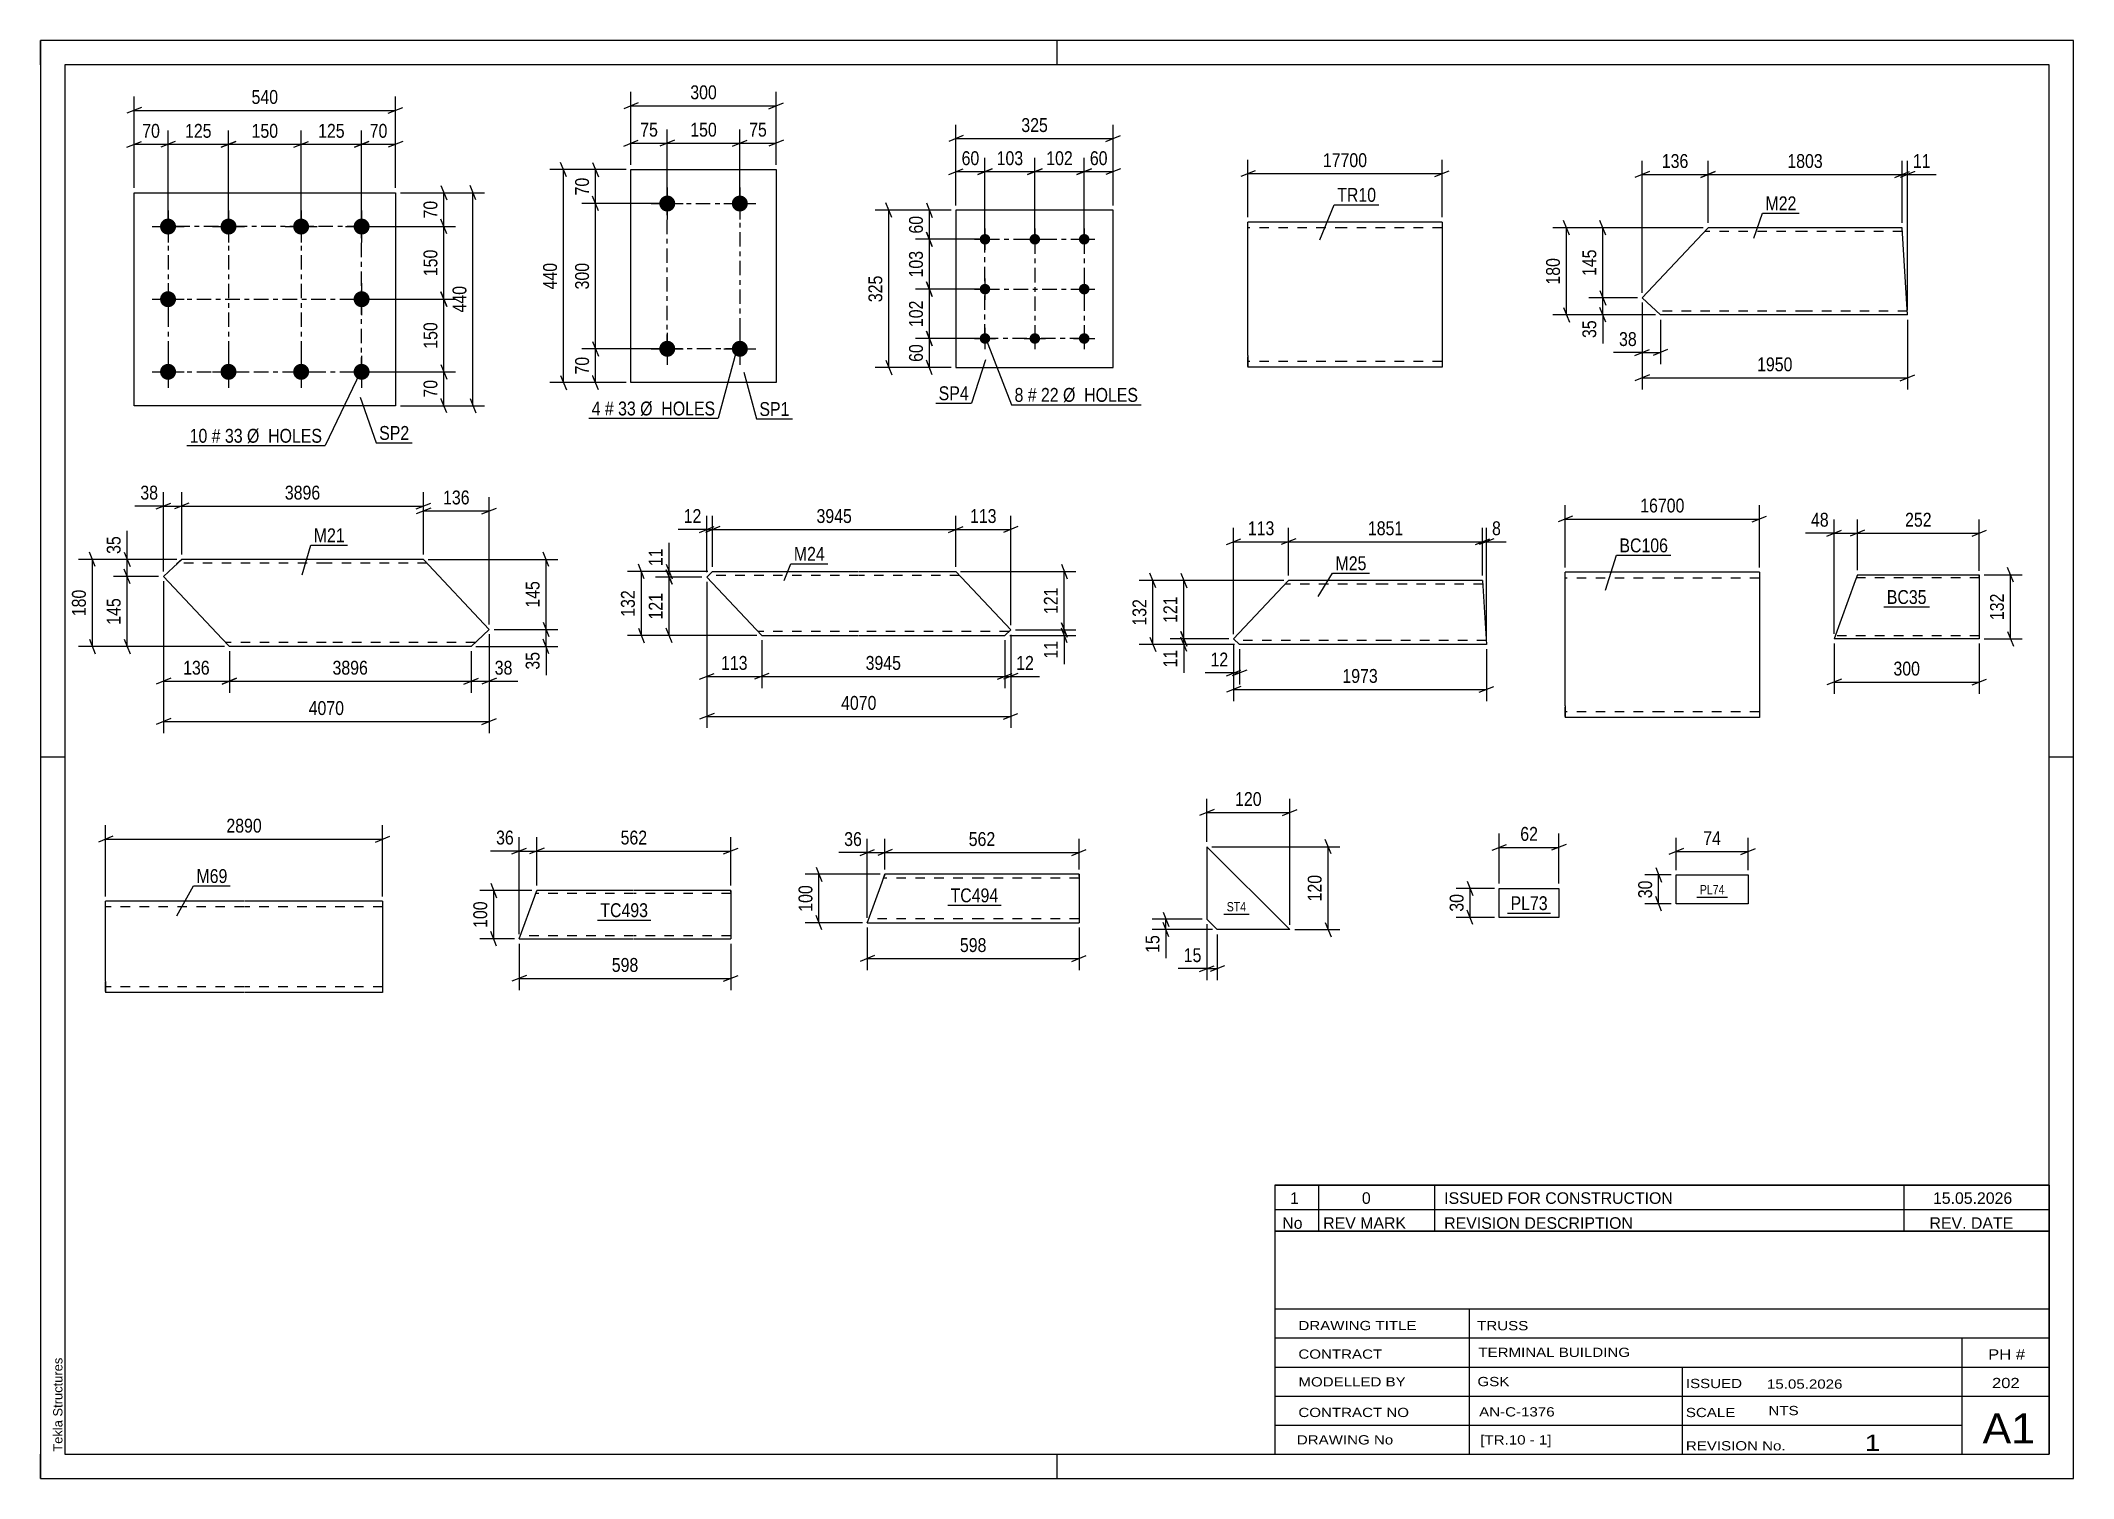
# Model space of a CAD drawing. Header units: millimetres. Extents: x 0 to 420, y 0 to 297.
import ezdxf

# ---------------------------------------------------------------- set-up
doc = ezdxf.new("R2010")
doc.units = ezdxf.units.MM
doc.linetypes.add('DXK_LINE_DOT2', pattern=[3.9198, 1.9599, -1.9599])
doc.linetypes.add('DXK_LINE_DOT3', pattern=[5.9187, 2.979, -0.9799, 0.9799, -0.9799])
doc.styles.add('Arial', font='ARIAL.TTF', dxfattribs={"height": 0.2})
doc.styles.add('Arial Narrow', font='ARIALN.TTF', dxfattribs={"height": 0.2})

# ---------------------------------------------------------------- blocks, each defined once
blk = doc.blocks.new('Unknown-389636216-25768')
at = {"color": 7, "linetype": 'Continuous'}
for p, q in [((255, 60.55), (415, 60.55)), ((415, 60.55), (255, 60.55)), ((255, 60.55), (255, 55.55)), ((264, 60.55), (264, 55.55)), ((288, 60.55), (288, 55.55)), ((385, 60.55), (385, 55.55)), ((415, 60.55), (415, 55.55)), ((255, 55.55), (415, 55.55)), ((255, 55.55), (255, 51.05)), ((255, 55.55), (415, 55.55)), ((264, 55.55), (264, 51.05)), ((288, 55.55), (288, 51.05)), ((385, 55.55), (385, 51.05)), ((415, 55.55), (415, 51.05)), ((415, 51.05), (255, 51.05))]:
    blk.add_line(p, q, dxfattribs=at)
at = {"color": 7, "linetype": 'Continuous', "style": 'Arial Narrow'}
for s, height, width, p in [('1', 2.39, 1.196471, (258.16, 56.7)), ('0', 2.39, 1.196471, (273, 56.7)), ('ISSUED FOR CONSTRUCTION', 2.3861, 1.196471, (290, 56.7)), ('15.05.2026', 2.386, 1.196471, (391, 56.7)), ('No', 2.386, 1.2, (256.54, 51.55)), ('REV MARK', 2.386, 1.2, (265, 51.55)), ('REVISION DESCRIPTION', 2.3861, 1.2, (290, 51.55)), ('REV. DATE', 2.386, 1.2, (390.28, 51.55))]:
    blk.add_text(s, height=height, dxfattribs=dict(at, width=width)).set_placement(p)
blk = doc.blocks.new('Unknown-389636216-15102')
at = {"color": 5, "linetype": 'Continuous'}
for p, q in [((420, 297), (0, 297)), ((0, 297), (0, 0)), ((0, 292), (0, 297)), ((210, 292), (210, 297)), ((420, 0), (420, 297)), ((415, 292), (5, 292)), ((5, 292), (5, 5)), ((415, 5), (415, 292)), ((5, 149), (0, 149)), ((420, 149), (415, 149)), ((0, 0), (0, 5)), ((5, 5), (415, 5)), ((210, 0), (210, 5)), ((0, 0), (420, 0))]:
    blk.add_line(p, q, dxfattribs=at)
at = {"color": 174, "linetype": 'Continuous', "style": 'Arial'}
blk.add_text('Tekla Structures', height=1.9102, rotation=90, dxfattribs=at).set_placement((4.5, 5.5))
blk = doc.blocks.new('Unknown-389636216-25767')
at = {"color": 7, "linetype": 'Continuous'}
for p, q in [((255, 51.05), (255, 5)), ((255, 51.05), (415, 51.05)), ((415, 51), (415, 5)), ((255, 35), (415, 35)), ((295.14, 35), (295.14, 5)), ((255, 29), (415, 29)), ((397, 5.05), (397, 29.05)), ((255, 23), (415, 23)), ((339.14, 23), (339.14, 5)), ((255, 17), (415, 17)), ((255, 11), (397, 11)), ((255, 5), (415, 5))]:
    blk.add_line(p, q, dxfattribs=at)
at = {"color": 7, "style": 'Arial Narrow'}
for s, height, width, p in [('DRAWING TITLE', 1.9089, 1.425378, (259.88, 30.61)), ('TRUSS ', 1.909, 1.425378, (296.81, 30.59)), ('CONTRACT', 1.909, 1.425378, (259.88, 24.71)), ('TERMINAL BUILDING', 1.9089, 1.425378, (297.06, 25.07)), ('MODELLED BY', 1.9089, 1.425378, (259.88, 18.98)), ('GSK', 1.909, 1.425378, (296.88, 19.04)), ('ISSUED', 1.909, 1.425378, (339.94, 18.64)), ('15.05.2026', 1.909, 1.425378, (356.69, 18.52)), ('CONTRACT NO', 1.9089, 1.425378, (259.88, 12.66)), ('AN-C-1376', 1.909, 1.425378, (297.23, 12.78)), ('SCALE', 1.909, 1.425378, (339.94, 12.65)), ('A1', 6.204, 1.25, (401.24, 7.2)), ('DRAWING No', 1.909, 1.425378, (259.56, 7)), ('[TR.10 - 1]', 1.9089, 1.425378, (297.46, 6.99)), ('1', 3.34, 1.5, (376.91, 5.68)), ('REVISION No.', 1.9089, 1.425378, (339.94, 5.77))]:
    blk.add_text(s, height=height, dxfattribs=dict(at, width=width)).set_placement(p)
at = {"color": 7, "linetype": 'Continuous', "style": 'Arial Narrow'}
for s, height, width, p in [('PH #', 2.1, 1.42538, (402.4, 24.55)), ('202', 2.1, 1.42538, (403.19, 18.65)), ('NTS', 1.909, 1.425378, (357, 13.05))]:
    blk.add_text(s, height=height, dxfattribs=dict(at, width=width)).set_placement(p)
blk = doc.blocks.new('Part-389636216-15429 - 15428')
at = {"color": 2, "linetype": 'Continuous'}
for p, q in [((330.91, 243.88), (344.52, 258.35)), ((364.52, 258.35), (344.52, 258.35)), ((384.62, 258.35), (364.62, 258.35)), ((385.73, 240.35), (384.62, 258.35)), ((334.67, 240.35), (330.91, 243.88)), ((364.52, 240.35), (334.67, 240.35)), ((385.73, 240.35), (364.62, 240.35))]:
    blk.add_line(p, q, dxfattribs=at)
at = {"color": 7, "linetype": 'DXK_LINE_DOT2'}
for p, q in [((364.52, 257.55), (343.77, 257.55)), ((384.67, 257.55), (364.62, 257.55)), ((364.52, 241.15), (333.82, 241.15)), ((385.68, 241.15), (364.62, 241.15)), ((385.68, 241.15), (385.67, 241.21))]:
    blk.add_line(p, q, dxfattribs=at)
blk = doc.blocks.new('Part-389636216-18634 - 18633')
at = {"color": 2, "linetype": 'Continuous'}
for p, q in [((98.88, 111.45), (102.08, 120.25)), ((102.08, 120.25), (102.52, 121.45)), ((122.52, 121.45), (102.52, 121.45)), ((142.62, 121.45), (122.62, 121.45)), ((142.62, 121.45), (142.62, 121.36)), ((142.62, 121.36), (142.62, 111.45)), ((98.88, 111.45), (122.52, 111.45)), ((122.62, 111.45), (142.62, 111.45))]:
    blk.add_line(p, q, dxfattribs=at)
at = {"color": 7, "linetype": 'DXK_LINE_DOT2'}
for p, q in [((122.52, 120.85), (102.3, 120.85)), ((102.49, 121.36), (102.39, 121.1)), ((102.52, 121.45), (102.49, 121.36)), ((142.62, 120.85), (122.62, 120.85)), ((142.62, 121.1), (142.62, 121.45)), ((98.88, 111.45), (98.91, 111.54)), ((122.52, 112.05), (99.1, 112.05)), ((142.62, 112.05), (122.62, 112.05))]:
    blk.add_line(p, q, dxfattribs=at)
blk = doc.blocks.new('Part-389636216-18671 - 18670')
at = {"color": 2, "linetype": 'Continuous'}
for p, q in [((374.94, 185.43), (370.57, 173.43)), ((375.38, 186.63), (374.94, 185.43)), ((375.38, 186.63), (400.57, 186.63)), ((400.57, 186.63), (400.57, 186.54)), ((400.57, 186.54), (400.57, 173.43)), ((400.57, 173.43), (370.57, 173.43))]:
    blk.add_line(p, q, dxfattribs=at)
at = {"color": 7, "linetype": 'DXK_LINE_DOT2'}
for p, q in [((400.57, 186.03), (375.16, 186.03)), ((375.34, 186.54), (375.25, 186.28)), ((375.38, 186.63), (375.34, 186.54)), ((400.57, 186.28), (400.57, 186.63)), ((400.57, 174.03), (370.79, 174.03))]:
    blk.add_line(p, q, dxfattribs=at)
blk = doc.blocks.new('Part-389636216-15436 - 15435')
at = {"color": 2, "linetype": 'Continuous'}
for p, q in [((29.14, 189.85), (27.44, 188.25)), ((58.99, 189.85), (29.14, 189.85)), ((79.09, 189.85), (59.09, 189.85)), ((79.09, 189.85), (92.69, 175.38)), ((27.44, 188.25), (25.38, 186.31)), ((37.48, 173.45), (25.38, 186.31)), ((38.99, 171.85), (37.48, 173.45)), ((88.94, 171.85), (92.69, 175.38)), ((58.99, 171.85), (38.99, 171.85)), ((88.94, 171.85), (59.09, 171.85))]:
    blk.add_line(p, q, dxfattribs=at)
at = {"color": 7, "linetype": 'DXK_LINE_DOT2'}
for p, q in [((29.14, 189.85), (28.09, 188.86)), ((58.99, 189.05), (28.29, 189.05)), ((79.84, 189.05), (59.09, 189.05)), ((38.87, 171.97), (37.48, 173.45)), ((58.99, 172.65), (38.24, 172.65)), ((89.79, 172.65), (59.09, 172.65))]:
    blk.add_line(p, q, dxfattribs=at)
blk = doc.blocks.new('Part-389636216-18688 - 18687')
at = {"color": 2, "linetype": 'Continuous'}
for p, q in [((170.98, 115.26), (173.87, 123.19)), ((173.87, 123.19), (174.45, 124.79)), ((194.45, 124.79), (174.45, 124.79)), ((214.55, 124.79), (194.55, 124.79)), ((214.55, 124.79), (214.55, 114.79)), ((170.81, 114.79), (170.98, 115.26)), ((170.81, 114.79), (194.45, 114.79)), ((194.55, 114.79), (214.55, 114.79))]:
    blk.add_line(p, q, dxfattribs=at)
at = {"color": 7, "linetype": 'DXK_LINE_DOT2'}
for p, q in [((194.45, 123.99), (174.16, 123.99)), ((174.45, 124.79), (174.28, 124.32)), ((214.55, 123.99), (194.55, 123.99)), ((214.55, 124.32), (214.55, 124.79)), ((170.86, 114.91), (170.98, 115.26)), ((194.45, 115.59), (171.1, 115.59)), ((214.55, 115.59), (194.55, 115.59))]:
    blk.add_line(p, q, dxfattribs=at)
blk = doc.blocks.new('Part-389636216-15443 - 15442')
at = {"color": 2, "linetype": 'Continuous'}
for p, q in [((41.99, 119.22), (13.42, 119.22)), ((13.42, 102.65), (13.42, 119.22)), ((70.66, 119.22), (42.09, 119.22)), ((70.66, 119.22), (70.66, 100.36)), ((13.42, 102.65), (13.42, 100.36)), ((41.99, 100.36), (13.42, 100.36)), ((70.66, 100.36), (42.09, 100.36))]:
    blk.add_line(p, q, dxfattribs=at)
at = {"color": 7, "linetype": 'DXK_LINE_DOT2'}
for p, q in [((41.99, 118.08), (13.42, 118.08)), ((70.66, 118.08), (42.09, 118.08)), ((13.42, 100.54), (13.42, 102.65)), ((13.42, 101.51), (13.42, 101.59)), ((41.99, 101.51), (13.42, 101.51)), ((70.66, 101.51), (42.09, 101.51)), ((70.66, 101.51), (70.66, 101.59))]:
    blk.add_line(p, q, dxfattribs=at)
blk = doc.blocks.new('Part-389636216-15408 - 15369')
at = {"color": 2, "linetype": 'Continuous'}
for p, q in [((138.85, 187.33), (137.64, 186.19)), ((137.64, 186.19), (148.99, 174.13)), ((138.85, 187.33), (168.99, 187.33)), ((169.09, 187.33), (189.09, 187.33)), ((189.09, 187.33), (200.44, 175.26)), ((148.99, 174.13), (168.99, 174.13)), ((169.09, 174.13), (199.24, 174.13)), ((200.44, 175.26), (199.24, 174.13))]:
    blk.add_line(p, q, dxfattribs=at)
at = {"color": 7, "linetype": 'DXK_LINE_DOT2'}
for p, q in [((168.99, 186.53), (138, 186.53)), ((189.85, 186.53), (169.09, 186.53)), ((168.99, 174.93), (148.24, 174.93)), ((200.09, 174.93), (169.09, 174.93))]:
    blk.add_line(p, q, dxfattribs=at)
blk = doc.blocks.new('Part-389636216-15415 - 15414')
at = {"color": 2, "linetype": 'Continuous'}
for p, q in [((246.5, 173.42), (257.85, 185.49)), ((277.85, 185.49), (257.85, 185.49)), ((297.95, 185.49), (277.95, 185.49)), ((297.95, 185.49), (298.76, 172.29)), ((247.7, 172.29), (246.5, 173.42)), ((277.85, 172.29), (247.7, 172.29)), ((298.76, 172.29), (277.95, 172.29))]:
    blk.add_line(p, q, dxfattribs=at)
at = {"color": 7, "linetype": 'DXK_LINE_DOT2'}
for p, q in [((277.85, 184.69), (257.1, 184.69)), ((298, 184.69), (277.95, 184.69)), ((277.85, 173.09), (246.85, 173.09)), ((298.71, 173.09), (277.95, 173.09)), ((298.71, 173.09), (298.71, 173.15))]:
    blk.add_line(p, q, dxfattribs=at)
blk = doc.blocks.new('Bolt-389636216-15485 - 15483')
at = {"linetype": 'Continuous'}
for points in [[(26.32, 260.24, -1), (26.32, 256.94, -1)], [(38.82, 260.24, -1), (38.82, 256.94, -1)], [(53.82, 260.24, -1), (53.82, 256.94, -1)], [(66.32, 260.24, -1), (66.32, 256.94, -1)], [(26.32, 245.24, -1), (26.32, 241.94, -1)], [(66.32, 245.24, -1), (66.32, 241.94, -1)], [(26.32, 230.24, -1), (26.32, 226.94, -1)], [(38.82, 230.24, -1), (38.82, 226.94, -1)], [(53.82, 230.24, -1), (53.82, 226.94, -1)], [(66.32, 230.24, -1), (66.32, 226.94, -1)]]:
    blk.add_hatch(color=1, dxfattribs=at).paths.add_polyline_path(points)
at = {"color": 1, "linetype": 'Continuous'}
for p, q in [((26.32, 261.89), (26.32, 255.29)), ((38.82, 261.89), (38.82, 255.29)), ((53.82, 261.89), (53.82, 255.29)), ((66.32, 261.89), (66.32, 255.29)), ((23.02, 258.59), (29.62, 258.59)), ((35.52, 258.59), (42.12, 258.59)), ((50.52, 258.59), (57.12, 258.59)), ((63.02, 258.59), (69.62, 258.59)), ((26.32, 246.89), (26.32, 240.29)), ((66.32, 246.89), (66.32, 240.29)), ((23.02, 243.59), (29.62, 243.59)), ((63.02, 243.59), (69.62, 243.59)), ((26.32, 231.89), (26.32, 225.29)), ((38.82, 231.89), (38.82, 225.29)), ((53.82, 231.89), (53.82, 225.29)), ((66.32, 231.89), (66.32, 225.29)), ((23.02, 228.59), (29.62, 228.59)), ((35.52, 228.59), (42.12, 228.59)), ((50.52, 228.59), (57.12, 228.59)), ((63.02, 228.59), (69.62, 228.59))]:
    blk.add_line(p, q, dxfattribs=at)
blk = doc.blocks.new('Part-389636216-15484 - 15483')
at = {"color": 2, "linetype": 'Continuous'}
for p, q in [((19.32, 221.59), (19.32, 265.59)), ((19.32, 265.59), (73.32, 265.59)), ((73.32, 265.59), (73.32, 221.59)), ((73.32, 221.59), (19.32, 221.59))]:
    blk.add_line(p, q, dxfattribs=at)
blk = doc.blocks.new('Part-389636216-15492 - 15491')
at = {"color": 2, "linetype": 'Continuous'}
for p, q in [((121.97, 226.35), (121.97, 270.35)), ((121.97, 270.35), (151.97, 270.35)), ((151.97, 270.35), (151.97, 226.35)), ((151.97, 226.35), (121.97, 226.35))]:
    blk.add_line(p, q, dxfattribs=at)
blk = doc.blocks.new('Bolt-389636216-15493 - 15491')
at = {"linetype": 'Continuous'}
for points in [[(129.47, 265, -1), (129.47, 261.7, -1)], [(144.47, 265, -1), (144.47, 261.7, -1)], [(129.47, 235, -1), (129.47, 231.7, -1)], [(144.47, 235, -1), (144.47, 231.7, -1)]]:
    blk.add_hatch(color=1, dxfattribs=at).paths.add_polyline_path(points)
at = {"color": 1, "linetype": 'Continuous'}
for p, q in [((129.47, 266.65), (129.47, 260.05)), ((144.47, 266.65), (144.47, 260.05)), ((126.17, 263.35), (132.77, 263.35)), ((141.17, 263.35), (147.77, 263.35)), ((129.47, 236.65), (129.47, 230.05)), ((144.47, 236.65), (144.47, 230.05)), ((126.17, 233.35), (132.77, 233.35)), ((141.17, 233.35), (147.77, 233.35))]:
    blk.add_line(p, q, dxfattribs=at)
blk = doc.blocks.new('Part-389636216-15500 - 15499')
at = {"color": 2, "linetype": 'Continuous'}
for p, q in [((240.97, 130.49), (240.97, 115.49)), ((258.12, 113.35), (240.97, 130.49)), ((243.12, 113.35), (240.97, 115.49)), ((258.12, 113.35), (243.12, 113.35))]:
    blk.add_line(p, q, dxfattribs=at)
blk = doc.blocks.new('Part-389636216-15519 - 15518')
at = {"color": 2, "linetype": 'Continuous'}
for p, q in [((221.62, 261.97), (189.12, 261.97)), ((189.12, 261.97), (189.12, 229.47)), ((221.62, 229.47), (221.62, 261.97)), ((189.12, 229.47), (221.62, 229.47))]:
    blk.add_line(p, q, dxfattribs=at)
blk = doc.blocks.new('Bolt-389636216-15520 - 15518')
at = {"linetype": 'Continuous'}
for points in [[(195.12, 257.07, -1), (195.12, 254.87, -1)], [(205.42, 257.07, -1), (205.42, 254.87, -1)], [(215.62, 257.07, -1), (215.62, 254.87, -1)], [(195.12, 246.77, -1), (195.12, 244.57, -1)], [(215.62, 246.77, -1), (215.62, 244.57, -1)], [(195.12, 236.57, -1), (195.12, 234.37, -1)], [(205.42, 236.57, -1), (205.42, 234.37, -1)], [(215.62, 236.57, -1), (215.62, 234.37, -1)]]:
    blk.add_hatch(color=1, dxfattribs=at).paths.add_polyline_path(points)
at = {"color": 1, "linetype": 'Continuous'}
for p, q in [((195.12, 258.17), (195.12, 253.77)), ((205.42, 258.17), (205.42, 253.77)), ((215.62, 258.17), (215.62, 253.77)), ((192.92, 255.97), (197.32, 255.97)), ((203.22, 255.97), (207.62, 255.97)), ((213.42, 255.97), (217.82, 255.97)), ((195.12, 247.87), (195.12, 243.47)), ((215.62, 247.87), (215.62, 243.47)), ((192.92, 245.67), (197.32, 245.67)), ((213.42, 245.67), (217.82, 245.67)), ((192.92, 235.47), (197.32, 235.47)), ((195.12, 237.67), (195.12, 233.27)), ((203.22, 235.47), (207.62, 235.47)), ((205.42, 237.67), (205.42, 233.27)), ((213.42, 235.47), (217.82, 235.47)), ((215.62, 237.67), (215.62, 233.27))]:
    blk.add_line(p, q, dxfattribs=at)
blk = doc.blocks.new('Part-389636216-15552 - 15551')
at = {"color": 2, "linetype": 'Continuous'}
for p, q in [((301.39, 115.88), (301.39, 121.88)), ((301.39, 121.88), (313.7, 121.88)), ((313.7, 121.88), (313.7, 115.88)), ((313.7, 115.88), (301.39, 115.88))]:
    blk.add_line(p, q, dxfattribs=at)
blk = doc.blocks.new('Part-389636216-15560 - 15559')
at = {"color": 2, "linetype": 'Continuous'}
for p, q in [((337.93, 118.67), (337.93, 124.67)), ((337.93, 124.67), (352.81, 124.67)), ((352.81, 124.67), (352.81, 118.67)), ((352.81, 118.67), (337.93, 118.67))]:
    blk.add_line(p, q, dxfattribs=at)
blk = doc.blocks.new('Part-389636216-15576 - 15575')
at = {"color": 2, "linetype": 'Continuous'}
for p, q in [((335.03, 187.17), (315.03, 187.17)), ((315.03, 159.57), (315.03, 187.17)), ((355.13, 187.17), (335.13, 187.17)), ((355.13, 187.17), (355.13, 157.17)), ((315.03, 159.57), (315.03, 157.17)), ((335.03, 157.17), (315.03, 157.17)), ((355.13, 157.17), (335.13, 157.17))]:
    blk.add_line(p, q, dxfattribs=at)
at = {"color": 7, "linetype": 'DXK_LINE_DOT2'}
for p, q in [((335.03, 185.97), (315.03, 185.97)), ((355.13, 185.97), (335.13, 185.97)), ((315.03, 157.35), (315.03, 159.57)), ((315.03, 158.37), (315.03, 158.46)), ((335.03, 158.37), (315.03, 158.37)), ((355.13, 158.37), (335.13, 158.37)), ((355.13, 158.37), (355.13, 158.46))]:
    blk.add_line(p, q, dxfattribs=at)
blk = doc.blocks.new('Part-389636216-15585 - 15584')
at = {"color": 2, "linetype": 'Continuous'}
for p, q in [((269.46, 259.53), (249.46, 259.53)), ((249.46, 231.93), (249.46, 259.53)), ((289.56, 259.53), (269.56, 259.53)), ((289.56, 259.53), (289.56, 229.53)), ((249.46, 231.93), (249.46, 229.53)), ((269.46, 229.53), (249.46, 229.53)), ((289.56, 229.53), (269.56, 229.53))]:
    blk.add_line(p, q, dxfattribs=at)
at = {"color": 7, "linetype": 'DXK_LINE_DOT2'}
for p, q in [((269.46, 258.33), (249.46, 258.33)), ((289.56, 258.33), (269.56, 258.33)), ((249.46, 229.71), (249.46, 231.93)), ((249.46, 230.73), (249.46, 230.82)), ((269.46, 230.73), (249.46, 230.73)), ((289.56, 230.73), (269.56, 230.73)), ((289.56, 230.73), (289.56, 230.82))]:
    blk.add_line(p, q, dxfattribs=at)
blk = doc.blocks.new('Image-389636216-17682 - 15483')
at = {"color": 1, "linetype": 'DXK_LINE_DOT3'}
blk.add_lwpolyline([(26.32, 228.59), (66.32, 228.59), (66.32, 258.59), (26.32, 258.59), (26.32, 228.59)], close=True, dxfattribs=at)
blk = doc.blocks.new('Rectangle-389636216-17750 - 15491')
at = {"color": 1, "linetype": 'DXK_LINE_DOT3'}
blk.add_lwpolyline([(129.47, 263.35), (144.47, 263.35), (144.47, 233.35), (129.47, 233.35), (129.47, 263.35)], close=True, dxfattribs=at)
blk = doc.blocks.new('Rectangle-389636216-17800 - 15518')
at = {"color": 1, "linetype": 'DXK_LINE_DOT3'}
blk.add_lwpolyline([(195.12, 255.97), (215.62, 255.97), (215.62, 235.47), (195.12, 235.47), (195.12, 255.97)], close=True, dxfattribs=at)
blk = doc.blocks.new('Line-389636216-17694 - 15483')
at = {"color": 1, "linetype": 'DXK_LINE_DOT3'}
blk.add_line((38.82, 258.59), (38.82, 228.59), dxfattribs=at)
blk = doc.blocks.new('Line-389636216-17810 - 15518')
at = {"color": 1, "linetype": 'DXK_LINE_DOT3'}
blk.add_line((195.12, 245.67), (215.62, 245.67), dxfattribs=at)
blk = doc.blocks.new('Line-389636216-17701 - 15483')
at = {"color": 1, "linetype": 'DXK_LINE_DOT3'}
blk.add_line((53.82, 258.59), (53.82, 228.59), dxfattribs=at)
blk = doc.blocks.new('Line-389636216-17817 - 15518')
at = {"color": 1, "linetype": 'DXK_LINE_DOT3'}
blk.add_line((205.42, 255.97), (205.42, 235.47), dxfattribs=at)
blk = doc.blocks.new('Line-389636216-17708 - 15483')
at = {"color": 1, "linetype": 'DXK_LINE_DOT3'}
blk.add_line((26.32, 243.59), (66.32, 243.59), dxfattribs=at)
blk = doc.blocks.new('StraightDimension-389636216-21139 - 15428')
at = {"color": 7, "linetype": 'Continuous'}
for p, q in [((383.12, 268.75), (386.12, 269.95)), ((387.23, 269.95), (384.23, 268.75)), ((384.62, 259.35), (384.62, 272.2)), ((384.62, 269.35), (385.73, 269.35)), ((385.73, 241.35), (385.73, 272.2))]:
    blk.add_line(p, q, dxfattribs=at)
at = {"color": 0}
blk.add_wipeout([(391.11, 270.1), (391.11, 274.3), (386.25, 274.3), (386.25, 270.1)], dxfattribs=at)
at = {"color": 7, "linetype": 'Continuous'}
blk.add_line((385.73, 269.35), (391.63, 269.35), dxfattribs=at)
blk.add_line((385.73, 269.35), (391.63, 269.35), dxfattribs=at)
at = {"color": 3, "style": 'Arial Narrow'}
blk.add_text('11', height=2.863, dxfattribs=at).set_placement((386.85, 270.7))
blk = doc.blocks.new('StraightDimension-389636216-17870 - 15428')
at = {"color": 7, "linetype": 'Continuous'}
for p, q in [((343.52, 258.35), (319.92, 258.35)), ((323.37, 256.85), (322.17, 259.85)), ((322.77, 243.88), (322.77, 258.35)), ((329.91, 243.88), (319.92, 243.88)), ((322.17, 245.38), (323.37, 242.38))]:
    blk.add_line(p, q, dxfattribs=at)
at = {"color": 0}
blk.add_wipeout([(322.02, 254.46), (317.82, 254.46), (317.82, 247.78), (322.02, 247.78)], dxfattribs=at)
at = {"color": 3, "style": 'Arial Narrow'}
blk.add_text('145', height=2.863, rotation=90.0002, dxfattribs=at).set_placement((321.42, 248.38))
blk = doc.blocks.new('StraightDimension-389636216-15773 - 15428')
at = {"color": 7, "linetype": 'Continuous'}
for p, q in [((330.91, 242.88), (330.91, 230.17)), ((334.67, 239.35), (334.67, 230.17)), ((329.41, 231.97), (332.41, 233.17)), ((330.91, 232.57), (334.67, 232.57)), ((336.17, 233.17), (333.17, 231.97))]:
    blk.add_line(p, q, dxfattribs=at)
at = {"color": 0}
blk.add_wipeout([(330.39, 233.32), (330.39, 237.52), (325.53, 237.52), (325.53, 233.32)], dxfattribs=at)
at = {"color": 7, "linetype": 'Continuous'}
blk.add_line((330.91, 232.57), (325.01, 232.57), dxfattribs=at)
blk.add_line((330.91, 232.57), (325.01, 232.57), dxfattribs=at)
at = {"color": 3, "style": 'Arial Narrow'}
blk.add_text('38', height=2.863, dxfattribs=at).set_placement((326.13, 233.92))
blk = doc.blocks.new('StraightDimension-389636216-17871 - 15428')
at = {"color": 7, "linetype": 'Continuous'}
for p, q in [((329.91, 243.88), (319.92, 243.88)), ((322.17, 245.38), (323.37, 242.38)), ((322.77, 240.35), (322.77, 243.88)), ((333.67, 240.35), (319.92, 240.35)), ((323.37, 238.85), (322.17, 241.85))]:
    blk.add_line(p, q, dxfattribs=at)
at = {"color": 0}
blk.add_wipeout([(322.02, 239.83), (317.82, 239.83), (317.82, 234.97), (322.02, 234.97)], dxfattribs=at)
at = {"color": 7, "linetype": 'Continuous'}
blk.add_line((322.77, 240.35), (322.77, 234.45), dxfattribs=at)
blk.add_line((322.77, 240.35), (322.77, 234.45), dxfattribs=at)
at = {"color": 3, "style": 'Arial Narrow'}
blk.add_text('35', height=2.863, rotation=90.0002, dxfattribs=at).set_placement((321.42, 235.57))
blk = doc.blocks.new('StraightDimension-389636216-15791 - 15428')
at = {"color": 7, "linetype": 'Continuous'}
for p, q in [((330.91, 242.88), (330.91, 224.95)), ((385.73, 239.35), (385.73, 224.95)), ((332.41, 227.95), (329.41, 226.75)), ((330.91, 227.35), (385.73, 227.35)), ((384.23, 226.75), (387.23, 227.95))]:
    blk.add_line(p, q, dxfattribs=at)
at = {"color": 0}
blk.add_wipeout([(362.58, 228.1), (362.58, 232.3), (354.06, 232.3), (354.06, 228.1)], dxfattribs=at)
at = {"color": 3, "style": 'Arial Narrow'}
blk.add_text('1950', height=2.863, dxfattribs=at).set_placement((354.66, 228.7))
blk = doc.blocks.new('StraightDimension-389636216-21140 - 15428')
at = {"color": 7, "linetype": 'Continuous'}
for p, q in [((346.02, 269.95), (343.02, 268.75)), ((344.52, 259.35), (344.52, 272.2)), ((344.52, 269.35), (384.62, 269.35)), ((383.12, 268.75), (386.12, 269.95)), ((384.62, 259.35), (384.62, 272.2))]:
    blk.add_line(p, q, dxfattribs=at)
at = {"color": 0}
blk.add_wipeout([(368.83, 270.1), (368.83, 274.3), (360.31, 274.3), (360.31, 270.1)], dxfattribs=at)
at = {"color": 3, "style": 'Arial Narrow'}
blk.add_text('1803', height=2.863, dxfattribs=at).set_placement((360.91, 270.7))
blk = doc.blocks.new('StraightDimension-389636216-21141 - 15428')
at = {"color": 7, "linetype": 'Continuous'}
for p, q in [((332.41, 269.95), (329.41, 268.75)), ((330.91, 244.88), (330.91, 272.2)), ((330.91, 269.35), (344.52, 269.35)), ((343.02, 268.75), (346.02, 269.95)), ((344.52, 259.35), (344.52, 272.2))]:
    blk.add_line(p, q, dxfattribs=at)
at = {"color": 0}
blk.add_wipeout([(341.06, 270.1), (341.06, 274.3), (334.37, 274.3), (334.37, 270.1)], dxfattribs=at)
at = {"color": 3, "style": 'Arial Narrow'}
blk.add_text('136', height=2.863, dxfattribs=at).set_placement((334.97, 270.7))
blk = doc.blocks.new('StraightDimension-389636216-21190 - 15428')
at = {"color": 7, "linetype": 'Continuous'}
for p, q in [((343.52, 258.35), (312.42, 258.35)), ((315.87, 256.85), (314.67, 259.85)), ((315.27, 240.35), (315.27, 258.35)), ((333.67, 240.35), (312.42, 240.35)), ((314.67, 241.85), (315.87, 238.85))]:
    blk.add_line(p, q, dxfattribs=at)
at = {"color": 0}
blk.add_wipeout([(314.52, 252.7), (310.32, 252.7), (310.32, 246.01), (314.52, 246.01)], dxfattribs=at)
at = {"color": 3, "style": 'Arial Narrow'}
blk.add_text('180', height=2.863, rotation=90.0002, dxfattribs=at).set_placement((313.92, 246.61))
blk = doc.blocks.new('StraightDimension-389636216-23625 - 18633')
at = {"color": 7, "linetype": 'Continuous'}
for p, q in [((93.01, 122.95), (94.21, 119.95)), ((101.52, 121.45), (90.76, 121.45)), ((93.61, 111.45), (93.61, 121.45)), ((97.88, 111.45), (90.76, 111.45)), ((94.21, 109.95), (93.01, 112.95))]:
    blk.add_line(p, q, dxfattribs=at)
at = {"color": 0}
blk.add_wipeout([(92.86, 119.79), (88.66, 119.79), (88.66, 113.11), (92.86, 113.11)], dxfattribs=at)
at = {"color": 3, "style": 'Arial Narrow'}
blk.add_text('100', height=2.863, rotation=90.0002, dxfattribs=at).set_placement((92.26, 113.71))
blk = doc.blocks.new('StraightDimension-389636216-22881 - 18633')
at = {"color": 7, "linetype": 'Continuous'}
for p, q in [((98.88, 112.45), (98.88, 132.44)), ((102.52, 122.45), (102.52, 132.44)), ((97.38, 128.99), (100.38, 130.19)), ((98.88, 129.59), (102.52, 129.59)), ((104.02, 130.19), (101.02, 128.99))]:
    blk.add_line(p, q, dxfattribs=at)
at = {"color": 0}
blk.add_wipeout([(98.36, 130.34), (98.36, 134.54), (93.5, 134.54), (93.5, 130.34)], dxfattribs=at)
at = {"color": 7, "linetype": 'Continuous'}
blk.add_line((98.88, 129.59), (92.98, 129.59), dxfattribs=at)
blk.add_line((98.88, 129.59), (92.98, 129.59), dxfattribs=at)
at = {"color": 3, "style": 'Arial Narrow'}
blk.add_text('36', height=2.863, dxfattribs=at).set_placement((94.1, 130.94))
blk = doc.blocks.new('StraightDimension-389636216-22880 - 18633')
at = {"color": 7, "linetype": 'Continuous'}
for p, q in [((102.52, 122.45), (102.52, 132.44)), ((142.62, 122.45), (142.62, 132.44)), ((104.02, 130.19), (101.02, 128.99)), ((102.52, 129.59), (142.62, 129.59)), ((141.12, 128.99), (144.12, 130.19))]:
    blk.add_line(p, q, dxfattribs=at)
at = {"color": 0}
blk.add_wipeout([(125.91, 130.34), (125.91, 134.54), (119.23, 134.54), (119.23, 130.34)], dxfattribs=at)
at = {"color": 3, "style": 'Arial Narrow'}
blk.add_text('562', height=2.863, dxfattribs=at).set_placement((119.83, 130.94))
blk = doc.blocks.new('StraightDimension-389636216-22938 - 18633')
at = {"color": 7, "linetype": 'Continuous'}
for p, q in [((98.88, 110.45), (98.88, 100.88)), ((142.62, 110.45), (142.62, 100.88)), ((100.38, 103.88), (97.38, 102.68)), ((98.88, 103.28), (142.62, 103.28)), ((141.12, 102.68), (144.12, 103.88))]:
    blk.add_line(p, q, dxfattribs=at)
at = {"color": 0}
blk.add_wipeout([(124.09, 104.03), (124.09, 108.23), (117.41, 108.23), (117.41, 104.03)], dxfattribs=at)
at = {"color": 3, "style": 'Arial Narrow'}
blk.add_text('598', height=2.863, dxfattribs=at).set_placement((118.01, 104.63))
blk = doc.blocks.new('StraightDimension-389636216-18848 - 18670')
at = {"color": 7, "linetype": 'Continuous'}
for p, q in [((370.57, 172.43), (370.57, 162.1)), ((400.57, 172.43), (400.57, 162.1)), ((372.07, 165.1), (369.07, 163.9)), ((370.57, 164.5), (400.57, 164.5)), ((399.07, 163.9), (402.07, 165.1))]:
    blk.add_line(p, q, dxfattribs=at)
at = {"color": 0}
blk.add_wipeout([(388.91, 165.25), (388.91, 169.45), (382.23, 169.45), (382.23, 165.25)], dxfattribs=at)
at = {"color": 3, "style": 'Arial Narrow'}
blk.add_text('300', height=2.863, dxfattribs=at).set_placement((382.83, 165.85))
blk = doc.blocks.new('StraightDimension-389636216-18859 - 18670')
at = {"color": 7, "linetype": 'Continuous'}
for p, q in [((375.38, 187.63), (375.38, 198.1)), ((400.57, 187.45), (400.57, 198.1)), ((376.88, 195.85), (373.88, 194.65)), ((375.38, 195.25), (400.57, 195.25)), ((399.07, 194.65), (402.07, 195.85))]:
    blk.add_line(p, q, dxfattribs=at)
at = {"color": 0}
blk.add_wipeout([(391.32, 196), (391.32, 200.2), (384.63, 200.2), (384.63, 196)], dxfattribs=at)
at = {"color": 3, "style": 'Arial Narrow'}
blk.add_text('252', height=2.863, dxfattribs=at).set_placement((385.23, 196.6))
blk = doc.blocks.new('StraightDimension-389636216-18916 - 18670')
at = {"color": 7, "linetype": 'Continuous'}
for p, q in [((401.57, 186.63), (409.4, 186.63)), ((407.6, 185.13), (406.4, 188.13)), ((407, 173.43), (407, 186.63)), ((401.57, 173.43), (409.4, 173.43)), ((406.4, 174.93), (407.6, 171.93))]:
    blk.add_line(p, q, dxfattribs=at)
at = {"color": 0}
blk.add_wipeout([(406.25, 183.37), (402.05, 183.37), (402.05, 176.69), (406.25, 176.69)], dxfattribs=at)
at = {"color": 3, "style": 'Arial Narrow'}
blk.add_text('132', height=2.863, rotation=90.0002, dxfattribs=at).set_placement((405.65, 177.29))
blk = doc.blocks.new('StraightDimension-389636216-18860 - 18670')
at = {"color": 7, "linetype": 'Continuous'}
for p, q in [((370.57, 174.43), (370.57, 198.1)), ((375.38, 187.63), (375.38, 198.1)), ((369.07, 194.65), (372.07, 195.85)), ((370.57, 195.25), (375.38, 195.25)), ((376.88, 195.85), (373.88, 194.65))]:
    blk.add_line(p, q, dxfattribs=at)
at = {"color": 0}
blk.add_wipeout([(370.05, 196), (370.05, 200.2), (365.19, 200.2), (365.19, 196)], dxfattribs=at)
at = {"color": 7, "linetype": 'Continuous'}
blk.add_line((370.57, 195.25), (364.67, 195.25), dxfattribs=at)
blk.add_line((370.57, 195.25), (364.67, 195.25), dxfattribs=at)
at = {"color": 3, "style": 'Arial Narrow'}
blk.add_text('48', height=2.863, dxfattribs=at).set_placement((365.79, 196.6))
blk = doc.blocks.new('StraightDimension-389636216-20583 - 15435')
at = {"color": 7, "linetype": 'Continuous'}
for p, q in [((38.99, 170.85), (38.99, 162.28)), ((88.94, 170.85), (88.94, 162.28)), ((40.49, 165.28), (37.49, 164.08)), ((38.99, 164.68), (88.94, 164.68)), ((87.44, 164.08), (90.44, 165.28))]:
    blk.add_line(p, q, dxfattribs=at)
at = {"color": 0}
blk.add_wipeout([(68.22, 165.43), (68.22, 169.63), (59.71, 169.63), (59.71, 165.43)], dxfattribs=at)
at = {"color": 3, "style": 'Arial Narrow'}
blk.add_text('3896', height=2.863, dxfattribs=at).set_placement((60.31, 166.03))
blk = doc.blocks.new('StraightDimension-389636216-18157 - 15435')
at = {"color": 7, "linetype": 'Continuous'}
for p, q in [((25.38, 187.31), (25.38, 203.7)), ((29.14, 190.85), (29.14, 203.7)), ((23.88, 200.25), (26.88, 201.45)), ((25.38, 200.85), (29.14, 200.85)), ((30.64, 201.45), (27.64, 200.25))]:
    blk.add_line(p, q, dxfattribs=at)
at = {"color": 0}
blk.add_wipeout([(24.86, 201.6), (24.86, 205.8), (20, 205.8), (20, 201.6)], dxfattribs=at)
at = {"color": 7, "linetype": 'Continuous'}
blk.add_line((25.38, 200.85), (19.48, 200.85), dxfattribs=at)
blk.add_line((25.38, 200.85), (19.48, 200.85), dxfattribs=at)
at = {"color": 3, "style": 'Arial Narrow'}
blk.add_text('38', height=2.863, dxfattribs=at).set_placement((20.6, 202.2))
blk = doc.blocks.new('StraightDimension-389636216-15827 - 15435')
at = {"color": 7, "linetype": 'Continuous'}
for p, q in [((25.38, 185.31), (25.38, 153.94)), ((92.69, 174.38), (92.69, 153.94)), ((26.88, 156.94), (23.88, 155.74)), ((25.38, 156.34), (92.69, 156.34)), ((91.19, 155.74), (94.19, 156.94))]:
    blk.add_line(p, q, dxfattribs=at)
at = {"color": 0}
blk.add_wipeout([(63.29, 157.09), (63.29, 161.29), (54.78, 161.29), (54.78, 157.09)], dxfattribs=at)
at = {"color": 3, "style": 'Arial Narrow'}
blk.add_text('4070', height=2.863, dxfattribs=at).set_placement((55.38, 157.69))
blk = doc.blocks.new('StraightDimension-389636216-20584 - 15435')
at = {"color": 7, "linetype": 'Continuous'}
for p, q in [((25.38, 185.31), (25.38, 162.28)), ((38.99, 170.85), (38.99, 162.28)), ((26.88, 165.28), (23.88, 164.08)), ((25.38, 164.68), (38.99, 164.68)), ((37.49, 164.08), (40.49, 165.28))]:
    blk.add_line(p, q, dxfattribs=at)
at = {"color": 0}
blk.add_wipeout([(35.53, 165.43), (35.53, 169.63), (28.84, 169.63), (28.84, 165.43)], dxfattribs=at)
at = {"color": 3, "style": 'Arial Narrow'}
blk.add_text('136', height=2.863, dxfattribs=at).set_placement((29.44, 166.03))
blk = doc.blocks.new('StraightDimension-389636216-15803 - 15435')
at = {"color": 7, "linetype": 'Continuous'}
for p, q in [((79.09, 190.85), (79.09, 202.7)), ((92.69, 176.38), (92.69, 202.7)), ((80.59, 200.45), (77.59, 199.25)), ((79.09, 199.85), (92.69, 199.85)), ((91.19, 199.25), (94.19, 200.45))]:
    blk.add_line(p, q, dxfattribs=at)
at = {"color": 0}
blk.add_wipeout([(89.23, 200.6), (89.23, 204.8), (82.55, 204.8), (82.55, 200.6)], dxfattribs=at)
at = {"color": 3, "style": 'Arial Narrow'}
blk.add_text('136', height=2.863, dxfattribs=at).set_placement((83.15, 201.2))
blk = doc.blocks.new('StraightDimension-389636216-18156 - 15435')
at = {"color": 7, "linetype": 'Continuous'}
for p, q in [((29.14, 190.85), (29.14, 203.7)), ((79.09, 190.85), (79.09, 203.7)), ((30.64, 201.45), (27.64, 200.25)), ((29.14, 200.85), (79.09, 200.85)), ((77.59, 200.25), (80.59, 201.45))]:
    blk.add_line(p, q, dxfattribs=at)
at = {"color": 0}
blk.add_wipeout([(58.37, 201.6), (58.37, 205.8), (49.86, 205.8), (49.86, 201.6)], dxfattribs=at)
at = {"color": 3, "style": 'Arial Narrow'}
blk.add_text('3896', height=2.863, dxfattribs=at).set_placement((50.46, 202.2))
blk = doc.blocks.new('StraightDimension-389636216-20582 - 15435')
at = {"color": 7, "linetype": 'Continuous'}
for p, q in [((92.69, 174.38), (92.69, 162.28)), ((88.94, 170.85), (88.94, 162.28)), ((87.44, 164.08), (90.44, 165.28)), ((88.94, 164.68), (92.69, 164.68)), ((94.19, 165.28), (91.19, 164.08))]:
    blk.add_line(p, q, dxfattribs=at)
at = {"color": 0}
blk.add_wipeout([(98.08, 165.43), (98.08, 169.63), (93.22, 169.63), (93.22, 165.43)], dxfattribs=at)
at = {"color": 7, "linetype": 'Continuous'}
blk.add_line((92.69, 164.68), (98.6, 164.68), dxfattribs=at)
blk.add_line((92.69, 164.68), (98.6, 164.68), dxfattribs=at)
at = {"color": 3, "style": 'Arial Narrow'}
blk.add_text('38', height=2.863, dxfattribs=at).set_placement((93.82, 166.03))
blk = doc.blocks.new('StraightDimension-389636216-20637 - 15435')
at = {"color": 7, "linetype": 'Continuous'}
for p, q in [((28.14, 189.85), (15.02, 189.85)), ((17.27, 191.35), (18.47, 188.35)), ((17.87, 186.31), (17.87, 189.85)), ((24.38, 186.31), (15.02, 186.31)), ((18.47, 184.81), (17.27, 187.81))]:
    blk.add_line(p, q, dxfattribs=at)
at = {"color": 0}
blk.add_wipeout([(17.12, 195.23), (12.92, 195.23), (12.92, 190.37), (17.12, 190.37)], dxfattribs=at)
at = {"color": 7, "linetype": 'Continuous'}
blk.add_line((17.87, 189.85), (17.87, 195.75), dxfattribs=at)
blk.add_line((17.87, 189.85), (17.87, 195.75), dxfattribs=at)
at = {"color": 3, "style": 'Arial Narrow'}
blk.add_text('35', height=2.863, rotation=90.0002, dxfattribs=at).set_placement((16.52, 190.97))
blk = doc.blocks.new('StraightDimension-389636216-20638 - 15435')
at = {"color": 7, "linetype": 'Continuous'}
for p, q in [((24.38, 186.31), (15.02, 186.31)), ((18.47, 184.81), (17.27, 187.81)), ((17.87, 171.85), (17.87, 186.31)), ((17.27, 173.35), (18.47, 170.35)), ((37.99, 171.85), (15.02, 171.85))]:
    blk.add_line(p, q, dxfattribs=at)
at = {"color": 0}
blk.add_wipeout([(17.12, 182.42), (12.92, 182.42), (12.92, 175.74), (17.12, 175.74)], dxfattribs=at)
at = {"color": 3, "style": 'Arial Narrow'}
blk.add_text('145', height=2.863, rotation=90.0002, dxfattribs=at).set_placement((16.52, 176.34))
blk = doc.blocks.new('StraightDimension-389636216-20676 - 15435')
at = {"color": 7, "linetype": 'Continuous'}
for p, q in [((28.14, 189.85), (7.83, 189.85)), ((11.28, 188.35), (10.08, 191.35)), ((10.68, 171.85), (10.68, 189.85)), ((10.08, 173.35), (11.28, 170.35)), ((37.99, 171.85), (7.83, 171.85))]:
    blk.add_line(p, q, dxfattribs=at)
at = {"color": 0}
blk.add_wipeout([(9.93, 184.19), (5.73, 184.19), (5.73, 177.5), (9.93, 177.5)], dxfattribs=at)
at = {"color": 3, "style": 'Arial Narrow'}
blk.add_text('180', height=2.863, rotation=90.0002, dxfattribs=at).set_placement((9.33, 178.1))
blk = doc.blocks.new('StraightDimension-389636216-21251 - 15435')
at = {"color": 7, "linetype": 'Continuous'}
for p, q in [((80.09, 189.85), (106.83, 189.85)), ((105.03, 188.35), (103.83, 191.35)), ((104.43, 175.38), (104.43, 189.85)), ((103.83, 176.88), (105.03, 173.88)), ((93.69, 175.38), (106.83, 175.38))]:
    blk.add_line(p, q, dxfattribs=at)
at = {"color": 0}
blk.add_wipeout([(103.68, 185.95), (99.48, 185.95), (99.48, 179.27), (103.68, 179.27)], dxfattribs=at)
at = {"color": 3, "style": 'Arial Narrow'}
blk.add_text('145', height=2.863, rotation=90.0002, dxfattribs=at).set_placement((103.08, 179.87))
blk = doc.blocks.new('StraightDimension-389636216-21252 - 15435')
at = {"color": 7, "linetype": 'Continuous'}
for p, q in [((103.83, 176.88), (105.03, 173.88)), ((93.69, 175.38), (106.83, 175.38)), ((105.03, 170.35), (103.83, 173.35)), ((104.43, 171.85), (104.43, 175.38)), ((89.94, 171.85), (106.83, 171.85))]:
    blk.add_line(p, q, dxfattribs=at)
at = {"color": 0}
blk.add_wipeout([(103.68, 171.32), (99.48, 171.32), (99.48, 166.46), (103.68, 166.46)], dxfattribs=at)
at = {"color": 7, "linetype": 'Continuous'}
blk.add_line((104.43, 171.85), (104.43, 165.94), dxfattribs=at)
blk.add_line((104.43, 171.85), (104.43, 165.94), dxfattribs=at)
at = {"color": 3, "style": 'Arial Narrow'}
blk.add_text('35', height=2.863, rotation=90.0002, dxfattribs=at).set_placement((103.08, 167.06))
blk = doc.blocks.new('StraightDimension-389636216-23169 - 18687')
at = {"color": 7, "linetype": 'Continuous'}
for p, q in [((170.81, 113.79), (170.81, 104.98)), ((214.55, 113.79), (214.55, 104.98)), ((172.31, 107.98), (169.31, 106.78)), ((170.81, 107.38), (214.55, 107.38)), ((213.05, 106.78), (216.05, 107.98))]:
    blk.add_line(p, q, dxfattribs=at)
at = {"color": 0}
blk.add_wipeout([(196.02, 108.13), (196.02, 112.33), (189.34, 112.33), (189.34, 108.13)], dxfattribs=at)
at = {"color": 3, "style": 'Arial Narrow'}
blk.add_text('598', height=2.863, dxfattribs=at).set_placement((189.94, 108.73))
blk = doc.blocks.new('StraightDimension-389636216-23135 - 18687')
at = {"color": 7, "linetype": 'Continuous'}
for p, q in [((170.81, 115.79), (170.81, 132.13)), ((174.45, 125.79), (174.45, 132.13)), ((169.31, 128.68), (172.31, 129.88)), ((170.81, 129.28), (174.45, 129.28)), ((175.95, 129.88), (172.95, 128.68))]:
    blk.add_line(p, q, dxfattribs=at)
at = {"color": 0}
blk.add_wipeout([(170.29, 130.03), (170.29, 134.23), (165.43, 134.23), (165.43, 130.03)], dxfattribs=at)
at = {"color": 7, "linetype": 'Continuous'}
blk.add_line((170.81, 129.28), (164.91, 129.28), dxfattribs=at)
blk.add_line((170.81, 129.28), (164.91, 129.28), dxfattribs=at)
at = {"color": 3, "style": 'Arial Narrow'}
blk.add_text('36', height=2.863, dxfattribs=at).set_placement((166.03, 130.63))
blk = doc.blocks.new('StraightDimension-389636216-23644 - 18687')
at = {"color": 7, "linetype": 'Continuous'}
for p, q in [((160.21, 126.29), (161.41, 123.29)), ((173.45, 124.79), (157.96, 124.79)), ((160.81, 114.79), (160.81, 124.79)), ((169.81, 114.79), (157.96, 114.79)), ((161.41, 113.29), (160.21, 116.29))]:
    blk.add_line(p, q, dxfattribs=at)
at = {"color": 0}
blk.add_wipeout([(160.06, 123.13), (155.86, 123.13), (155.86, 116.45), (160.06, 116.45)], dxfattribs=at)
at = {"color": 3, "style": 'Arial Narrow'}
blk.add_text('100', height=2.863, rotation=90.0002, dxfattribs=at).set_placement((159.46, 117.05))
blk = doc.blocks.new('StraightDimension-389636216-23134 - 18687')
at = {"color": 7, "linetype": 'Continuous'}
for p, q in [((174.45, 125.79), (174.45, 132.13)), ((214.55, 125.79), (214.55, 132.13)), ((175.95, 129.88), (172.95, 128.68)), ((174.45, 129.28), (214.55, 129.28)), ((213.05, 128.68), (216.05, 129.88))]:
    blk.add_line(p, q, dxfattribs=at)
at = {"color": 0}
blk.add_wipeout([(197.84, 130.03), (197.84, 134.23), (191.16, 134.23), (191.16, 130.03)], dxfattribs=at)
at = {"color": 3, "style": 'Arial Narrow'}
blk.add_text('562', height=2.863, dxfattribs=at).set_placement((191.76, 130.63))
blk = doc.blocks.new('StraightDimension-389636216-15831 - 15442')
at = {"color": 7, "linetype": 'Continuous'}
for p, q in [((13.42, 120.22), (13.42, 134.9)), ((70.66, 120.22), (70.66, 134.9)), ((14.92, 132.65), (11.92, 131.45)), ((13.42, 132.05), (70.66, 132.05)), ((69.16, 131.45), (72.16, 132.65))]:
    blk.add_line(p, q, dxfattribs=at)
at = {"color": 0}
blk.add_wipeout([(46.29, 132.8), (46.29, 137), (37.78, 137), (37.78, 132.8)], dxfattribs=at)
at = {"color": 3, "style": 'Arial Narrow'}
blk.add_text('2890', height=2.863, dxfattribs=at).set_placement((38.38, 133.4))
blk = doc.blocks.new('StraightDimension-389636216-20746 - 15369')
at = {"color": 7, "linetype": 'Continuous'}
for p, q in [((189.09, 188.33), (189.09, 198.86)), ((200.44, 176.26), (200.44, 198.86)), ((187.59, 195.41), (190.59, 196.61)), ((189.09, 196.01), (200.44, 196.01)), ((201.94, 196.61), (198.94, 195.41))]:
    blk.add_line(p, q, dxfattribs=at)
at = {"color": 0}
blk.add_wipeout([(198.11, 196.76), (198.11, 200.96), (191.43, 200.96), (191.43, 196.76)], dxfattribs=at)
at = {"color": 3, "style": 'Arial Narrow'}
blk.add_text('113', height=2.863, dxfattribs=at).set_placement((192.03, 197.36))
blk = doc.blocks.new('StraightDimension-389636216-20962 - 15369')
at = {"color": 7, "linetype": 'Continuous'}
for p, q in [((148.99, 173.13), (148.99, 163.27)), ((199.24, 173.13), (199.24, 163.27)), ((150.49, 166.27), (147.49, 165.07)), ((148.99, 165.67), (199.24, 165.67)), ((197.74, 165.07), (200.74, 166.27))]:
    blk.add_line(p, q, dxfattribs=at)
at = {"color": 0}
blk.add_wipeout([(178.37, 166.42), (178.37, 170.62), (169.86, 170.62), (169.86, 166.42)], dxfattribs=at)
at = {"color": 3, "style": 'Arial Narrow'}
blk.add_text('3945', height=2.863, dxfattribs=at).set_placement((170.46, 167.02))
blk = doc.blocks.new('StraightDimension-389636216-20747 - 15369')
at = {"color": 7, "linetype": 'Continuous'}
for p, q in [((138.85, 188.33), (138.85, 198.86)), ((189.09, 188.33), (189.09, 198.86)), ((140.35, 196.61), (137.35, 195.41)), ((138.85, 196.01), (189.09, 196.01)), ((187.59, 195.41), (190.59, 196.61))]:
    blk.add_line(p, q, dxfattribs=at)
at = {"color": 0}
blk.add_wipeout([(168.23, 196.76), (168.23, 200.96), (159.71, 200.96), (159.71, 196.76)], dxfattribs=at)
at = {"color": 3, "style": 'Arial Narrow'}
blk.add_text('3945', height=2.863, dxfattribs=at).set_placement((160.31, 197.36))
blk = doc.blocks.new('StraightDimension-389636216-15731 - 15369')
at = {"color": 7, "linetype": 'Continuous'}
for p, q in [((137.64, 185.19), (137.64, 155.01)), ((200.44, 174.26), (200.44, 155.01)), ((139.14, 158.01), (136.14, 156.81)), ((137.64, 157.41), (200.44, 157.41)), ((198.94, 156.81), (201.94, 158.01))]:
    blk.add_line(p, q, dxfattribs=at)
at = {"color": 0}
blk.add_wipeout([(173.3, 158.16), (173.3, 162.36), (164.79, 162.36), (164.79, 158.16)], dxfattribs=at)
at = {"color": 3, "style": 'Arial Narrow'}
blk.add_text('4070', height=2.863, dxfattribs=at).set_placement((165.39, 158.76))
blk = doc.blocks.new('StraightDimension-389636216-18525 - 15369')
at = {"color": 7, "linetype": 'Continuous'}
for p, q in [((137.85, 187.33), (121.27, 187.33)), ((124.72, 185.83), (123.52, 188.83)), ((124.12, 174.13), (124.12, 187.33)), ((147.99, 174.13), (121.27, 174.13)), ((123.52, 175.63), (124.72, 172.63))]:
    blk.add_line(p, q, dxfattribs=at)
at = {"color": 0}
blk.add_wipeout([(123.37, 184.07), (119.17, 184.07), (119.17, 177.38), (123.37, 177.38)], dxfattribs=at)
at = {"color": 3, "style": 'Arial Narrow'}
blk.add_text('132', height=2.863, rotation=90.0002, dxfattribs=at).set_placement((122.77, 177.98))
blk = doc.blocks.new('StraightDimension-389636216-20748 - 15369')
at = {"color": 7, "linetype": 'Continuous'}
for p, q in [((137.64, 187.19), (137.64, 198.86)), ((138.85, 188.33), (138.85, 198.86)), ((136.14, 195.41), (139.14, 196.61)), ((140.35, 196.61), (137.35, 195.41)), ((137.64, 196.01), (138.85, 196.01))]:
    blk.add_line(p, q, dxfattribs=at)
at = {"color": 0}
blk.add_wipeout([(137.12, 196.76), (137.12, 200.96), (132.26, 200.96), (132.26, 196.76)], dxfattribs=at)
at = {"color": 7, "linetype": 'Continuous'}
blk.add_line((137.64, 196.01), (131.74, 196.01), dxfattribs=at)
blk.add_line((137.64, 196.01), (131.74, 196.01), dxfattribs=at)
at = {"color": 3, "style": 'Arial Narrow'}
blk.add_text('12', height=2.863, dxfattribs=at).set_placement((132.86, 197.36))
blk = doc.blocks.new('StraightDimension-389636216-20817 - 15369')
at = {"color": 7, "linetype": 'Continuous'}
for p, q in [((190.09, 187.33), (213.91, 187.33)), ((210.91, 188.83), (212.11, 185.83)), ((211.51, 175.26), (211.51, 187.33)), ((212.11, 173.76), (210.91, 176.76)), ((201.44, 175.26), (213.91, 175.26))]:
    blk.add_line(p, q, dxfattribs=at)
at = {"color": 0}
blk.add_wipeout([(210.76, 184.63), (206.56, 184.63), (206.56, 177.95), (210.76, 177.95)], dxfattribs=at)
at = {"color": 3, "style": 'Arial Narrow'}
blk.add_text('121', height=2.863, rotation=90.0002, dxfattribs=at).set_placement((210.16, 178.55))
blk = doc.blocks.new('StraightDimension-389636216-20818 - 15369')
at = {"color": 7, "linetype": 'Continuous'}
for p, q in [((210.91, 176.76), (212.11, 173.76)), ((200.24, 174.13), (213.91, 174.13)), ((201.44, 175.26), (213.91, 175.26)), ((212.11, 172.63), (210.91, 175.63)), ((211.51, 174.13), (211.51, 175.26))]:
    blk.add_line(p, q, dxfattribs=at)
at = {"color": 0}
blk.add_wipeout([(210.76, 173.6), (206.56, 173.6), (206.56, 168.74), (210.76, 168.74)], dxfattribs=at)
at = {"color": 7, "linetype": 'Continuous'}
blk.add_line((211.51, 174.13), (211.51, 168.22), dxfattribs=at)
blk.add_line((211.51, 174.13), (211.51, 168.22), dxfattribs=at)
at = {"color": 3, "style": 'Arial Narrow'}
blk.add_text('11', height=2.863, rotation=90.0002, dxfattribs=at).set_placement((210.16, 169.34))
blk = doc.blocks.new('StraightDimension-389636216-20870 - 15369')
at = {"color": 7, "linetype": 'Continuous'}
for p, q in [((137.85, 187.33), (127.01, 187.33)), ((136.64, 186.19), (127.01, 186.19)), ((129.26, 188.83), (130.46, 185.83)), ((130.46, 184.69), (129.26, 187.69)), ((129.86, 186.19), (129.86, 187.33))]:
    blk.add_line(p, q, dxfattribs=at)
at = {"color": 0}
blk.add_wipeout([(129.11, 192.71), (124.91, 192.71), (124.91, 187.85), (129.11, 187.85)], dxfattribs=at)
at = {"color": 7, "linetype": 'Continuous'}
blk.add_line((129.86, 187.33), (129.86, 193.23), dxfattribs=at)
blk.add_line((129.86, 187.33), (129.86, 193.23), dxfattribs=at)
at = {"color": 3, "style": 'Arial Narrow'}
blk.add_text('11', height=2.863, rotation=90.0002, dxfattribs=at).set_placement((128.51, 188.45))
blk = doc.blocks.new('StraightDimension-389636216-20871 - 15369')
at = {"color": 7, "linetype": 'Continuous'}
for p, q in [((136.64, 186.19), (127.01, 186.19)), ((129.26, 187.69), (130.46, 184.69)), ((129.86, 174.13), (129.86, 186.19)), ((147.99, 174.13), (127.01, 174.13)), ((130.46, 172.63), (129.26, 175.63))]:
    blk.add_line(p, q, dxfattribs=at)
at = {"color": 0}
blk.add_wipeout([(129.11, 183.5), (124.91, 183.5), (124.91, 176.82), (129.11, 176.82)], dxfattribs=at)
at = {"color": 3, "style": 'Arial Narrow'}
blk.add_text('121', height=2.863, rotation=90.0002, dxfattribs=at).set_placement((128.51, 177.42))
blk = doc.blocks.new('StraightDimension-389636216-20961 - 15369')
at = {"color": 7, "linetype": 'Continuous'}
for p, q in [((199.24, 173.13), (199.24, 163.27)), ((200.44, 174.26), (200.44, 163.27)), ((197.74, 165.07), (200.74, 166.27)), ((201.94, 166.27), (198.94, 165.07)), ((199.24, 165.67), (200.44, 165.67))]:
    blk.add_line(p, q, dxfattribs=at)
at = {"color": 0}
blk.add_wipeout([(205.82, 166.42), (205.82, 170.62), (200.97, 170.62), (200.97, 166.42)], dxfattribs=at)
at = {"color": 7, "linetype": 'Continuous'}
blk.add_line((200.44, 165.67), (206.35, 165.67), dxfattribs=at)
blk.add_line((200.44, 165.67), (206.35, 165.67), dxfattribs=at)
at = {"color": 3, "style": 'Arial Narrow'}
blk.add_text('12', height=2.863, dxfattribs=at).set_placement((201.57, 167.02))
blk = doc.blocks.new('StraightDimension-389636216-20963 - 15369')
at = {"color": 7, "linetype": 'Continuous'}
for p, q in [((137.64, 185.19), (137.64, 163.27)), ((148.99, 173.13), (148.99, 163.27)), ((136.14, 165.07), (139.14, 166.27)), ((137.64, 165.67), (148.99, 165.67)), ((150.49, 166.27), (147.49, 165.07))]:
    blk.add_line(p, q, dxfattribs=at)
at = {"color": 0}
blk.add_wipeout([(146.66, 166.42), (146.66, 170.62), (139.98, 170.62), (139.98, 166.42)], dxfattribs=at)
at = {"color": 3, "style": 'Arial Narrow'}
blk.add_text('113', height=2.863, dxfattribs=at).set_placement((140.58, 167.02))
blk = doc.blocks.new('StraightDimension-389636216-21062 - 15414')
at = {"color": 7, "linetype": 'Continuous'}
for p, q in [((296.45, 192.89), (299.45, 194.09)), ((300.26, 194.09), (297.26, 192.89)), ((297.95, 186.49), (297.95, 196.34)), ((297.95, 193.49), (298.76, 193.49)), ((298.76, 173.29), (298.76, 196.34))]:
    blk.add_line(p, q, dxfattribs=at)
at = {"color": 0}
blk.add_wipeout([(302.31, 194.24), (302.31, 198.44), (299.29, 198.44), (299.29, 194.24)], dxfattribs=at)
at = {"color": 7, "linetype": 'Continuous'}
blk.add_line((298.76, 193.49), (302.84, 193.49), dxfattribs=at)
blk.add_line((298.76, 193.49), (302.84, 193.49), dxfattribs=at)
at = {"color": 3, "style": 'Arial Narrow'}
blk.add_text('8', height=2.86, dxfattribs=at).set_placement((299.89, 194.84))
blk = doc.blocks.new('StraightDimension-389636216-21214 - 15414')
at = {"color": 7, "linetype": 'Continuous'}
for p, q in [((256.85, 185.49), (233.35, 185.49)), ((235.6, 186.99), (236.8, 183.99)), ((236.2, 173.42), (236.2, 185.49)), ((245.5, 173.42), (233.35, 173.42)), ((236.8, 171.92), (235.6, 174.92))]:
    blk.add_line(p, q, dxfattribs=at)
at = {"color": 0}
blk.add_wipeout([(235.45, 182.8), (231.25, 182.8), (231.25, 176.11), (235.45, 176.11)], dxfattribs=at)
at = {"color": 3, "style": 'Arial Narrow'}
blk.add_text('121', height=2.863, rotation=90.0002, dxfattribs=at).set_placement((234.85, 176.71))
blk = doc.blocks.new('StraightDimension-389636216-15743 - 15414')
at = {"color": 7, "linetype": 'Continuous'}
for p, q in [((246.5, 172.42), (246.5, 163.97)), ((247.7, 171.29), (247.7, 163.97)), ((245, 165.77), (248, 166.97)), ((249.2, 166.97), (246.2, 165.77)), ((246.5, 166.37), (247.7, 166.37))]:
    blk.add_line(p, q, dxfattribs=at)
at = {"color": 0}
blk.add_wipeout([(245.98, 167.12), (245.98, 171.32), (241.12, 171.32), (241.12, 167.12)], dxfattribs=at)
at = {"color": 7, "linetype": 'Continuous'}
blk.add_line((246.5, 166.37), (240.59, 166.37), dxfattribs=at)
blk.add_line((246.5, 166.37), (240.59, 166.37), dxfattribs=at)
at = {"color": 3, "style": 'Arial Narrow'}
blk.add_text('12', height=2.863, dxfattribs=at).set_placement((241.72, 167.72))
blk = doc.blocks.new('StraightDimension-389636216-15761 - 15414')
at = {"color": 7, "linetype": 'Continuous'}
for p, q in [((246.5, 172.42), (246.5, 160.58)), ((298.76, 171.29), (298.76, 160.58)), ((248, 163.58), (245, 162.38)), ((246.5, 162.98), (298.76, 162.98)), ((297.26, 162.38), (300.26, 163.58))]:
    blk.add_line(p, q, dxfattribs=at)
at = {"color": 0}
blk.add_wipeout([(276.89, 163.73), (276.89, 167.93), (268.37, 167.93), (268.37, 163.73)], dxfattribs=at)
at = {"color": 3, "style": 'Arial Narrow'}
blk.add_text('1973', height=2.863, dxfattribs=at).set_placement((268.97, 164.33))
blk = doc.blocks.new('StraightDimension-389636216-21063 - 15414')
at = {"color": 7, "linetype": 'Continuous'}
for p, q in [((259.35, 194.09), (256.35, 192.89)), ((257.85, 186.49), (257.85, 196.34)), ((257.85, 193.49), (297.95, 193.49)), ((296.45, 192.89), (299.45, 194.09)), ((297.95, 186.49), (297.95, 196.34))]:
    blk.add_line(p, q, dxfattribs=at)
at = {"color": 0}
blk.add_wipeout([(282.16, 194.24), (282.16, 198.44), (273.64, 198.44), (273.64, 194.24)], dxfattribs=at)
at = {"color": 3, "style": 'Arial Narrow'}
blk.add_text('1851', height=2.863, dxfattribs=at).set_placement((274.24, 194.84))
blk = doc.blocks.new('StraightDimension-389636216-21215 - 15414')
at = {"color": 7, "linetype": 'Continuous'}
for p, q in [((245.5, 173.42), (233.35, 173.42)), ((246.7, 172.29), (233.35, 172.29)), ((235.6, 174.92), (236.8, 171.92)), ((236.8, 170.79), (235.6, 173.79)), ((236.2, 172.29), (236.2, 173.42))]:
    blk.add_line(p, q, dxfattribs=at)
at = {"color": 0}
blk.add_wipeout([(235.45, 171.77), (231.25, 171.77), (231.25, 166.91), (235.45, 166.91)], dxfattribs=at)
at = {"color": 7, "linetype": 'Continuous'}
blk.add_line((236.2, 172.29), (236.2, 166.38), dxfattribs=at)
blk.add_line((236.2, 172.29), (236.2, 166.38), dxfattribs=at)
at = {"color": 3, "style": 'Arial Narrow'}
blk.add_text('11', height=2.863, rotation=90.0002, dxfattribs=at).set_placement((234.85, 167.51))
blk = doc.blocks.new('StraightDimension-389636216-18553 - 15414')
at = {"color": 7, "linetype": 'Continuous'}
for p, q in [((256.85, 185.49), (226.96, 185.49)), ((230.41, 183.99), (229.21, 186.99)), ((229.81, 172.29), (229.81, 185.49)), ((246.7, 172.29), (226.96, 172.29)), ((229.21, 173.79), (230.41, 170.79))]:
    blk.add_line(p, q, dxfattribs=at)
at = {"color": 0}
blk.add_wipeout([(229.06, 182.23), (224.86, 182.23), (224.86, 175.55), (229.06, 175.55)], dxfattribs=at)
at = {"color": 3, "style": 'Arial Narrow'}
blk.add_text('132', height=2.863, rotation=90.0002, dxfattribs=at).set_placement((228.46, 176.15))
blk = doc.blocks.new('StraightDimension-389636216-21064 - 15414')
at = {"color": 7, "linetype": 'Continuous'}
for p, q in [((245, 192.89), (248, 194.09)), ((246.5, 174.42), (246.5, 196.34)), ((246.5, 193.49), (257.85, 193.49)), ((259.35, 194.09), (256.35, 192.89)), ((257.85, 186.49), (257.85, 196.34))]:
    blk.add_line(p, q, dxfattribs=at)
at = {"color": 0}
blk.add_wipeout([(255.52, 194.24), (255.52, 198.44), (248.83, 198.44), (248.83, 194.24)], dxfattribs=at)
at = {"color": 3, "style": 'Arial Narrow'}
blk.add_text('113', height=2.863, dxfattribs=at).set_placement((249.43, 194.84))
blk = doc.blocks.new('StraightDimension-389636216-15862 - 15483')
at = {"color": 7, "linetype": 'Continuous'}
for p, q in [((67.32, 228.59), (85.72, 228.59)), ((82.72, 230.09), (83.92, 227.09)), ((83.32, 221.59), (83.32, 228.59)), ((83.92, 220.09), (82.72, 223.09)), ((74.32, 221.59), (85.72, 221.59))]:
    blk.add_line(p, q, dxfattribs=at)
at = {"color": 0}
blk.add_wipeout([(82.57, 227.52), (78.37, 227.52), (78.37, 222.66), (82.57, 222.66)], dxfattribs=at)
at = {"color": 3, "style": 'Arial Narrow'}
blk.add_text('70', height=2.863, rotation=90.0002, dxfattribs=at).set_placement((81.97, 223.26))
blk = doc.blocks.new('StraightDimension-389636216-15899 - 15483')
at = {"color": 7, "linetype": 'Continuous'}
for p, q in [((20.82, 283.19), (17.82, 281.99)), ((19.32, 266.59), (19.32, 285.44)), ((19.32, 282.59), (73.32, 282.59)), ((71.82, 281.99), (74.82, 283.19)), ((73.32, 266.59), (73.32, 285.44))]:
    blk.add_line(p, q, dxfattribs=at)
at = {"color": 0}
blk.add_wipeout([(49.66, 283.34), (49.66, 287.54), (42.98, 287.54), (42.98, 283.34)], dxfattribs=at)
at = {"color": 3, "style": 'Arial Narrow'}
blk.add_text('540', height=2.863, dxfattribs=at).set_placement((43.58, 283.94))
blk = doc.blocks.new('StraightDimension-389636216-15859 - 15483')
at = {"color": 7, "linetype": 'Continuous'}
for p, q in [((74.32, 265.59), (85.72, 265.59)), ((82.72, 267.09), (83.92, 264.09)), ((83.32, 258.59), (83.32, 265.59)), ((67.32, 258.59), (85.72, 258.59)), ((83.92, 257.09), (82.72, 260.09))]:
    blk.add_line(p, q, dxfattribs=at)
at = {"color": 0}
blk.add_wipeout([(82.57, 264.52), (78.37, 264.52), (78.37, 259.66), (82.57, 259.66)], dxfattribs=at)
at = {"color": 3, "style": 'Arial Narrow'}
blk.add_text('70', height=2.863, rotation=90.0002, dxfattribs=at).set_placement((81.97, 260.26))
blk = doc.blocks.new('StraightDimension-389636216-15875 - 15483')
at = {"color": 7, "linetype": 'Continuous'}
for p, q in [((74.32, 265.59), (91.72, 265.59)), ((89.92, 264.09), (88.72, 267.09)), ((89.32, 221.59), (89.32, 265.59)), ((88.72, 223.09), (89.92, 220.09)), ((74.32, 221.59), (91.72, 221.59))]:
    blk.add_line(p, q, dxfattribs=at)
at = {"color": 0}
blk.add_wipeout([(88.57, 246.93), (84.37, 246.93), (84.37, 240.25), (88.57, 240.25)], dxfattribs=at)
at = {"color": 3, "style": 'Arial Narrow'}
blk.add_text('440', height=2.863, rotation=90.0002, dxfattribs=at).set_placement((87.97, 240.85))
blk = doc.blocks.new('StraightDimension-389636216-15879 - 15483')
at = {"color": 7, "linetype": 'Continuous'}
for p, q in [((66.32, 259.59), (66.32, 278.44)), ((73.32, 266.59), (73.32, 278.44)), ((64.82, 274.99), (67.82, 276.19)), ((66.32, 275.59), (73.32, 275.59)), ((74.82, 276.19), (71.82, 274.99))]:
    blk.add_line(p, q, dxfattribs=at)
at = {"color": 0}
blk.add_wipeout([(72.25, 276.34), (72.25, 280.54), (67.39, 280.54), (67.39, 276.34)], dxfattribs=at)
at = {"color": 3, "style": 'Arial Narrow'}
blk.add_text('70', height=2.863, dxfattribs=at).set_placement((67.99, 276.94))
blk = doc.blocks.new('StraightDimension-389636216-15883 - 15483')
at = {"color": 7, "linetype": 'Continuous'}
for p, q in [((19.32, 266.59), (19.32, 278.44)), ((26.32, 259.59), (26.32, 278.44)), ((17.82, 274.99), (20.82, 276.19)), ((19.32, 275.59), (26.32, 275.59)), ((27.82, 276.19), (24.82, 274.99))]:
    blk.add_line(p, q, dxfattribs=at)
at = {"color": 0}
blk.add_wipeout([(25.25, 276.34), (25.25, 280.54), (20.39, 280.54), (20.39, 276.34)], dxfattribs=at)
at = {"color": 3, "style": 'Arial Narrow'}
blk.add_text('70', height=2.863, dxfattribs=at).set_placement((20.99, 276.94))
blk = doc.blocks.new('StraightDimension-389636216-23379 - 15483')
at = {"color": 7, "linetype": 'Continuous'}
for p, q in [((83.92, 242.09), (82.72, 245.09)), ((67.32, 243.59), (85.72, 243.59)), ((83.32, 228.59), (83.32, 243.59)), ((67.32, 228.59), (85.72, 228.59)), ((82.72, 230.09), (83.92, 227.09))]:
    blk.add_line(p, q, dxfattribs=at)
at = {"color": 0}
blk.add_wipeout([(82.57, 239.43), (78.37, 239.43), (78.37, 232.75), (82.57, 232.75)], dxfattribs=at)
at = {"color": 3, "style": 'Arial Narrow'}
blk.add_text('150', height=2.863, rotation=90.0002, dxfattribs=at).set_placement((81.97, 233.35))
blk = doc.blocks.new('StraightDimension-389636216-23381 - 15483')
at = {"color": 7, "linetype": 'Continuous'}
for p, q in [((67.32, 258.59), (85.72, 258.59)), ((83.92, 257.09), (82.72, 260.09)), ((83.32, 243.59), (83.32, 258.59)), ((82.72, 245.09), (83.92, 242.09)), ((67.32, 243.59), (85.72, 243.59))]:
    blk.add_line(p, q, dxfattribs=at)
at = {"color": 0}
blk.add_wipeout([(82.57, 254.43), (78.37, 254.43), (78.37, 247.75), (82.57, 247.75)], dxfattribs=at)
at = {"color": 3, "style": 'Arial Narrow'}
blk.add_text('150', height=2.863, rotation=90.0002, dxfattribs=at).set_placement((81.97, 248.35))
blk = doc.blocks.new('StraightDimension-389636216-23383 - 15483')
at = {"color": 7, "linetype": 'Continuous'}
for p, q in [((26.32, 259.59), (26.32, 278.44)), ((38.82, 259.59), (38.82, 278.44)), ((27.82, 276.19), (24.82, 274.99)), ((26.32, 275.59), (38.82, 275.59)), ((37.32, 274.99), (40.32, 276.19))]:
    blk.add_line(p, q, dxfattribs=at)
at = {"color": 0}
blk.add_wipeout([(35.91, 276.34), (35.91, 280.54), (29.23, 280.54), (29.23, 276.34)], dxfattribs=at)
at = {"color": 3, "style": 'Arial Narrow'}
blk.add_text('125', height=2.863, dxfattribs=at).set_placement((29.83, 276.94))
blk = doc.blocks.new('StraightDimension-389636216-23385 - 15483')
at = {"color": 7, "linetype": 'Continuous'}
for p, q in [((38.82, 259.59), (38.82, 278.44)), ((53.82, 259.59), (53.82, 278.44)), ((40.32, 276.19), (37.32, 274.99)), ((38.82, 275.59), (53.82, 275.59)), ((52.32, 274.99), (55.32, 276.19))]:
    blk.add_line(p, q, dxfattribs=at)
at = {"color": 0}
blk.add_wipeout([(49.66, 276.34), (49.66, 280.54), (42.98, 280.54), (42.98, 276.34)], dxfattribs=at)
at = {"color": 3, "style": 'Arial Narrow'}
blk.add_text('150', height=2.863, dxfattribs=at).set_placement((43.58, 276.94))
blk = doc.blocks.new('StraightDimension-389636216-23387 - 15483')
at = {"color": 7, "linetype": 'Continuous'}
for p, q in [((53.82, 259.59), (53.82, 278.44)), ((66.32, 259.59), (66.32, 278.44)), ((52.32, 274.99), (55.32, 276.19)), ((53.82, 275.59), (66.32, 275.59)), ((67.82, 276.19), (64.82, 274.99))]:
    blk.add_line(p, q, dxfattribs=at)
at = {"color": 0}
blk.add_wipeout([(63.41, 276.34), (63.41, 280.54), (56.73, 280.54), (56.73, 276.34)], dxfattribs=at)
at = {"color": 3, "style": 'Arial Narrow'}
blk.add_text('125', height=2.863, dxfattribs=at).set_placement((57.33, 276.94))
blk = doc.blocks.new('StraightDimension-389636216-15905 - 15491')
at = {"color": 7, "linetype": 'Continuous'}
for p, q in [((128.47, 233.35), (111.8, 233.35)), ((114.05, 234.85), (115.25, 231.85)), ((114.65, 226.35), (114.65, 233.35)), ((115.25, 224.85), (114.05, 227.85)), ((120.97, 226.35), (111.8, 226.35))]:
    blk.add_line(p, q, dxfattribs=at)
at = {"color": 0}
blk.add_wipeout([(113.9, 232.28), (109.7, 232.28), (109.7, 227.43), (113.9, 227.43)], dxfattribs=at)
at = {"color": 3, "style": 'Arial Narrow'}
blk.add_text('70', height=2.863, rotation=90.0002, dxfattribs=at).set_placement((113.3, 228.03))
blk = doc.blocks.new('StraightDimension-389636216-15903 - 15491')
at = {"color": 7, "linetype": 'Continuous'}
for p, q in [((120.97, 270.35), (111.8, 270.35)), ((114.05, 271.85), (115.25, 268.85)), ((114.65, 263.35), (114.65, 270.35)), ((115.25, 261.85), (114.05, 264.85)), ((128.47, 263.35), (111.8, 263.35))]:
    blk.add_line(p, q, dxfattribs=at)
at = {"color": 0}
blk.add_wipeout([(113.9, 269.28), (109.7, 269.28), (109.7, 264.43), (113.9, 264.43)], dxfattribs=at)
at = {"color": 3, "style": 'Arial Narrow'}
blk.add_text('70', height=2.863, rotation=90.0002, dxfattribs=at).set_placement((113.3, 265.03))
blk = doc.blocks.new('StraightDimension-389636216-15904 - 15491')
at = {"color": 7, "linetype": 'Continuous'}
for p, q in [((115.25, 261.85), (114.05, 264.85)), ((128.47, 263.35), (111.8, 263.35)), ((114.65, 233.35), (114.65, 263.35)), ((128.47, 233.35), (111.8, 233.35)), ((114.05, 234.85), (115.25, 231.85))]:
    blk.add_line(p, q, dxfattribs=at)
at = {"color": 0}
blk.add_wipeout([(113.9, 251.7), (109.7, 251.7), (109.7, 245.01), (113.9, 245.01)], dxfattribs=at)
at = {"color": 3, "style": 'Arial Narrow'}
blk.add_text('300', height=2.863, rotation=90.0002, dxfattribs=at).set_placement((113.3, 245.61))
blk = doc.blocks.new('StraightDimension-389636216-15915 - 15491')
at = {"color": 7, "linetype": 'Continuous'}
for p, q in [((120.97, 270.35), (105.18, 270.35)), ((108.63, 268.85), (107.43, 271.85)), ((108.03, 226.35), (108.03, 270.35)), ((107.43, 227.85), (108.63, 224.85)), ((120.97, 226.35), (105.18, 226.35))]:
    blk.add_line(p, q, dxfattribs=at)
at = {"color": 0}
blk.add_wipeout([(107.28, 251.7), (103.08, 251.7), (103.08, 245.01), (107.28, 245.01)], dxfattribs=at)
at = {"color": 3, "style": 'Arial Narrow'}
blk.add_text('440', height=2.863, rotation=90.0002, dxfattribs=at).set_placement((106.68, 245.61))
blk = doc.blocks.new('StraightDimension-389636216-15919 - 15491')
at = {"color": 7, "linetype": 'Continuous'}
for p, q in [((144.47, 264.35), (144.47, 278.68)), ((151.97, 271.35), (151.97, 278.68)), ((142.97, 275.23), (145.97, 276.43)), ((144.47, 275.83), (151.97, 275.83)), ((153.47, 276.43), (150.47, 275.23))]:
    blk.add_line(p, q, dxfattribs=at)
at = {"color": 0}
blk.add_wipeout([(150.65, 276.58), (150.65, 280.78), (145.79, 280.78), (145.79, 276.58)], dxfattribs=at)
at = {"color": 3, "style": 'Arial Narrow'}
blk.add_text('75', height=2.863, dxfattribs=at).set_placement((146.39, 277.18))
blk = doc.blocks.new('StraightDimension-389636216-15920 - 15491')
at = {"color": 7, "linetype": 'Continuous'}
for p, q in [((129.47, 264.35), (129.47, 278.68)), ((144.47, 264.35), (144.47, 278.68)), ((130.97, 276.43), (127.97, 275.23)), ((129.47, 275.83), (144.47, 275.83)), ((142.97, 275.23), (145.97, 276.43))]:
    blk.add_line(p, q, dxfattribs=at)
at = {"color": 0}
blk.add_wipeout([(140.31, 276.58), (140.31, 280.78), (133.63, 280.78), (133.63, 276.58)], dxfattribs=at)
at = {"color": 3, "style": 'Arial Narrow'}
blk.add_text('150', height=2.863, dxfattribs=at).set_placement((134.23, 277.18))
blk = doc.blocks.new('StraightDimension-389636216-15921 - 15491')
at = {"color": 7, "linetype": 'Continuous'}
for p, q in [((121.97, 271.35), (121.97, 278.68)), ((129.47, 264.35), (129.47, 278.68)), ((120.47, 275.23), (123.47, 276.43)), ((121.97, 275.83), (129.47, 275.83)), ((130.97, 276.43), (127.97, 275.23))]:
    blk.add_line(p, q, dxfattribs=at)
at = {"color": 0}
blk.add_wipeout([(128.15, 276.58), (128.15, 280.78), (123.29, 280.78), (123.29, 276.58)], dxfattribs=at)
at = {"color": 3, "style": 'Arial Narrow'}
blk.add_text('75', height=2.863, dxfattribs=at).set_placement((123.89, 277.18))
blk = doc.blocks.new('StraightDimension-389636216-15931 - 15491')
at = {"color": 7, "linetype": 'Continuous'}
for p, q in [((121.97, 271.35), (121.97, 286.4)), ((151.97, 271.35), (151.97, 286.4)), ((123.47, 284.15), (120.47, 282.95)), ((121.97, 283.55), (151.97, 283.55)), ((150.47, 282.95), (153.47, 284.15))]:
    blk.add_line(p, q, dxfattribs=at)
at = {"color": 0}
blk.add_wipeout([(140.31, 284.3), (140.31, 288.5), (133.63, 288.5), (133.63, 284.3)], dxfattribs=at)
at = {"color": 3, "style": 'Arial Narrow'}
blk.add_text('300', height=2.863, dxfattribs=at).set_placement((134.23, 284.9))
blk = doc.blocks.new('StraightDimension-389636216-15943 - 15499')
at = {"color": 7, "linetype": 'Continuous'}
for p, q in [((239.97, 115.49), (229.66, 115.49)), ((231.91, 116.99), (233.11, 113.99)), ((233.11, 111.85), (231.91, 114.85)), ((232.51, 113.35), (232.51, 115.49)), ((242.12, 113.35), (229.66, 113.35))]:
    blk.add_line(p, q, dxfattribs=at)
at = {"color": 0}
blk.add_wipeout([(231.76, 112.82), (227.56, 112.82), (227.56, 107.96), (231.76, 107.96)], dxfattribs=at)
at = {"color": 7, "linetype": 'Continuous'}
blk.add_line((232.51, 113.35), (232.51, 107.44), dxfattribs=at)
blk.add_line((232.51, 113.35), (232.51, 107.44), dxfattribs=at)
at = {"color": 3, "style": 'Arial Narrow'}
blk.add_text('15', height=2.863, rotation=90.0002, dxfattribs=at).set_placement((231.16, 108.56))
blk = doc.blocks.new('StraightDimension-389636216-15935 - 15499')
at = {"color": 7, "linetype": 'Continuous'}
for p, q in [((240.97, 114.49), (240.97, 102.9)), ((243.12, 112.35), (243.12, 102.9)), ((239.47, 104.7), (242.47, 105.9)), ((240.97, 105.3), (243.12, 105.3)), ((244.62, 105.9), (241.62, 104.7))]:
    blk.add_line(p, q, dxfattribs=at)
at = {"color": 0}
blk.add_wipeout([(240.45, 106.05), (240.45, 110.25), (235.59, 110.25), (235.59, 106.05)], dxfattribs=at)
at = {"color": 7, "linetype": 'Continuous'}
blk.add_line((240.97, 105.3), (235.07, 105.3), dxfattribs=at)
blk.add_line((240.97, 105.3), (235.07, 105.3), dxfattribs=at)
at = {"color": 3, "style": 'Arial Narrow'}
blk.add_text('15', height=2.863, dxfattribs=at).set_placement((236.19, 106.65))
blk = doc.blocks.new('StraightDimension-389636216-15947 - 15499')
at = {"color": 7, "linetype": 'Continuous'}
for p, q in [((241.97, 130.49), (268.42, 130.49)), ((266.62, 128.99), (265.42, 131.99)), ((266.02, 113.35), (266.02, 130.49)), ((265.42, 114.85), (266.62, 111.85)), ((259.12, 113.35), (268.42, 113.35))]:
    blk.add_line(p, q, dxfattribs=at)
at = {"color": 0}
blk.add_wipeout([(265.27, 125.26), (261.07, 125.26), (261.07, 118.58), (265.27, 118.58)], dxfattribs=at)
at = {"color": 3, "style": 'Arial Narrow'}
blk.add_text('120', height=2.863, rotation=90.0002, dxfattribs=at).set_placement((264.67, 119.18))
blk = doc.blocks.new('StraightDimension-389636216-15939 - 15499')
at = {"color": 7, "linetype": 'Continuous'}
for p, q in [((240.97, 131.49), (240.97, 140.4)), ((258.12, 114.35), (258.12, 140.4)), ((242.47, 138.15), (239.47, 136.95)), ((240.97, 137.55), (258.12, 137.55)), ((256.62, 136.95), (259.62, 138.15))]:
    blk.add_line(p, q, dxfattribs=at)
at = {"color": 0}
blk.add_wipeout([(252.89, 138.3), (252.89, 142.5), (246.2, 142.5), (246.2, 138.3)], dxfattribs=at)
at = {"color": 3, "style": 'Arial Narrow'}
blk.add_text('120', height=2.863, dxfattribs=at).set_placement((246.8, 138.9))
blk = doc.blocks.new('StraightDimension-389636216-23522 - 15518')
at = {"color": 7, "linetype": 'Continuous'}
for p, q in [((193.62, 269.34), (196.62, 270.54)), ((195.12, 256.97), (195.12, 272.79)), ((195.12, 269.94), (205.42, 269.94)), ((206.92, 270.54), (203.92, 269.34)), ((205.42, 256.97), (205.42, 272.79))]:
    blk.add_line(p, q, dxfattribs=at)
at = {"color": 0}
blk.add_wipeout([(203.61, 270.69), (203.61, 274.89), (196.93, 274.89), (196.93, 270.69)], dxfattribs=at)
at = {"color": 3, "style": 'Arial Narrow'}
blk.add_text('103', height=2.863, dxfattribs=at).set_placement((197.53, 271.29))
blk = doc.blocks.new('StraightDimension-389636216-23509 - 15518')
at = {"color": 7, "linetype": 'Continuous'}
for p, q in [((190.62, 277.38), (187.62, 276.18)), ((189.12, 262.97), (189.12, 279.63)), ((220.12, 276.18), (223.12, 277.38)), ((221.62, 262.97), (221.62, 279.63)), ((189.12, 276.78), (221.62, 276.78))]:
    blk.add_line(p, q, dxfattribs=at)
at = {"color": 0}
blk.add_wipeout([(208.71, 277.53), (208.71, 281.73), (202.03, 281.73), (202.03, 277.53)], dxfattribs=at)
at = {"color": 3, "style": 'Arial Narrow'}
blk.add_text('325', height=2.863, dxfattribs=at).set_placement((202.63, 278.13))
blk = doc.blocks.new('StraightDimension-389636216-23520 - 15518')
at = {"color": 7, "linetype": 'Continuous'}
for p, q in [((214.12, 269.34), (217.12, 270.54)), ((215.62, 256.97), (215.62, 272.79)), ((215.62, 269.94), (221.62, 269.94)), ((223.12, 270.54), (220.12, 269.34)), ((221.62, 262.97), (221.62, 272.79))]:
    blk.add_line(p, q, dxfattribs=at)
at = {"color": 0}
blk.add_wipeout([(221.05, 270.69), (221.05, 274.89), (216.19, 274.89), (216.19, 270.69)], dxfattribs=at)
at = {"color": 3, "style": 'Arial Narrow'}
blk.add_text('60', height=2.863, dxfattribs=at).set_placement((216.79, 271.29))
blk = doc.blocks.new('StraightDimension-389636216-23521 - 15518')
at = {"color": 7, "linetype": 'Continuous'}
for p, q in [((203.92, 269.34), (206.92, 270.54)), ((205.42, 256.97), (205.42, 272.79)), ((205.42, 269.94), (215.62, 269.94)), ((217.12, 270.54), (214.12, 269.34)), ((215.62, 256.97), (215.62, 272.79))]:
    blk.add_line(p, q, dxfattribs=at)
at = {"color": 0}
blk.add_wipeout([(213.86, 270.69), (213.86, 274.89), (207.18, 274.89), (207.18, 270.69)], dxfattribs=at)
at = {"color": 3, "style": 'Arial Narrow'}
blk.add_text('102', height=2.863, dxfattribs=at).set_placement((207.78, 271.29))
blk = doc.blocks.new('StraightDimension-389636216-23523 - 15518')
at = {"color": 7, "linetype": 'Continuous'}
for p, q in [((187.62, 269.34), (190.62, 270.54)), ((189.12, 262.97), (189.12, 272.79)), ((189.12, 269.94), (195.12, 269.94)), ((196.62, 270.54), (193.62, 269.34)), ((195.12, 256.97), (195.12, 272.79))]:
    blk.add_line(p, q, dxfattribs=at)
at = {"color": 0}
blk.add_wipeout([(194.55, 270.69), (194.55, 274.89), (189.69, 274.89), (189.69, 270.69)], dxfattribs=at)
at = {"color": 3, "style": 'Arial Narrow'}
blk.add_text('60', height=2.863, dxfattribs=at).set_placement((190.29, 271.29))
blk = doc.blocks.new('StraightDimension-389636216-23556 - 15518')
at = {"color": 7, "linetype": 'Continuous'}
for p, q in [((188.12, 261.97), (180.79, 261.97)), ((183.04, 263.47), (184.24, 260.47)), ((183.64, 255.97), (183.64, 261.97)), ((184.24, 254.47), (183.04, 257.47)), ((194.12, 255.97), (180.79, 255.97))]:
    blk.add_line(p, q, dxfattribs=at)
at = {"color": 0}
blk.add_wipeout([(182.89, 261.4), (178.69, 261.4), (178.69, 256.54), (182.89, 256.54)], dxfattribs=at)
at = {"color": 3, "style": 'Arial Narrow'}
blk.add_text('60', height=2.863, rotation=90.0002, dxfattribs=at).set_placement((182.29, 257.14))
blk = doc.blocks.new('StraightDimension-389636216-23545 - 15518')
at = {"color": 7, "linetype": 'Continuous'}
for p, q in [((188.12, 261.97), (172.4, 261.97)), ((175.85, 260.47), (174.65, 263.47)), ((175.25, 229.47), (175.25, 261.97)), ((188.12, 229.47), (172.4, 229.47)), ((174.65, 230.97), (175.85, 227.97))]:
    blk.add_line(p, q, dxfattribs=at)
at = {"color": 0}
blk.add_wipeout([(174.5, 249.06), (170.3, 249.06), (170.3, 242.38), (174.5, 242.38)], dxfattribs=at)
at = {"color": 3, "style": 'Arial Narrow'}
blk.add_text('325', height=2.863, rotation=90.0002, dxfattribs=at).set_placement((173.9, 242.98))
blk = doc.blocks.new('StraightDimension-389636216-23557 - 15518')
at = {"color": 7, "linetype": 'Continuous'}
for p, q in [((183.04, 257.47), (184.24, 254.47)), ((194.12, 255.97), (180.79, 255.97)), ((183.64, 245.67), (183.64, 255.97)), ((194.12, 245.67), (180.79, 245.67)), ((184.24, 244.17), (183.04, 247.17))]:
    blk.add_line(p, q, dxfattribs=at)
at = {"color": 0}
blk.add_wipeout([(182.89, 254.16), (178.69, 254.16), (178.69, 247.48), (182.89, 247.48)], dxfattribs=at)
at = {"color": 3, "style": 'Arial Narrow'}
blk.add_text('103', height=2.863, rotation=90.0002, dxfattribs=at).set_placement((182.29, 248.08))
blk = doc.blocks.new('StraightDimension-389636216-23558 - 15518')
at = {"color": 7, "linetype": 'Continuous'}
for p, q in [((194.12, 245.67), (180.79, 245.67)), ((183.04, 247.17), (184.24, 244.17)), ((183.64, 235.47), (183.64, 245.67)), ((194.12, 235.47), (180.79, 235.47)), ((184.24, 233.97), (183.04, 236.97))]:
    blk.add_line(p, q, dxfattribs=at)
at = {"color": 0}
blk.add_wipeout([(182.89, 243.91), (178.69, 243.91), (178.69, 237.23), (182.89, 237.23)], dxfattribs=at)
at = {"color": 3, "style": 'Arial Narrow'}
blk.add_text('102', height=2.863, rotation=90.0002, dxfattribs=at).set_placement((182.29, 237.83))
blk = doc.blocks.new('StraightDimension-389636216-23559 - 15518')
at = {"color": 7, "linetype": 'Continuous'}
for p, q in [((194.12, 235.47), (180.79, 235.47)), ((183.04, 236.97), (184.24, 233.97)), ((183.64, 229.47), (183.64, 235.47)), ((188.12, 229.47), (180.79, 229.47)), ((184.24, 227.97), (183.04, 230.97))]:
    blk.add_line(p, q, dxfattribs=at)
at = {"color": 0}
blk.add_wipeout([(182.89, 234.9), (178.69, 234.9), (178.69, 230.04), (182.89, 230.04)], dxfattribs=at)
at = {"color": 3, "style": 'Arial Narrow'}
blk.add_text('60', height=2.863, rotation=90.0002, dxfattribs=at).set_placement((182.29, 230.64))
blk = doc.blocks.new('StraightDimension-389636216-15995 - 15551')
at = {"color": 7, "linetype": 'Continuous'}
for p, q in [((299.89, 129.75), (302.89, 130.95)), ((301.39, 122.88), (301.39, 133.2)), ((301.39, 130.35), (313.7, 130.35)), ((315.2, 130.95), (312.2, 129.75)), ((313.7, 122.88), (313.7, 133.2))]:
    blk.add_line(p, q, dxfattribs=at)
at = {"color": 0}
blk.add_wipeout([(309.97, 131.1), (309.97, 135.3), (305.12, 135.3), (305.12, 131.1)], dxfattribs=at)
at = {"color": 3, "style": 'Arial Narrow'}
blk.add_text('62', height=2.863, dxfattribs=at).set_placement((305.72, 131.7))
blk = doc.blocks.new('StraightDimension-389636216-15991 - 15551')
at = {"color": 7, "linetype": 'Continuous'}
for p, q in [((300.39, 121.88), (292.5, 121.88)), ((294.75, 123.38), (295.95, 120.38)), ((295.35, 115.88), (295.35, 121.88)), ((300.39, 115.88), (292.5, 115.88)), ((295.95, 114.38), (294.75, 117.38))]:
    blk.add_line(p, q, dxfattribs=at)
at = {"color": 0}
blk.add_wipeout([(294.6, 121.31), (290.4, 121.31), (290.4, 116.46), (294.6, 116.46)], dxfattribs=at)
at = {"color": 3, "style": 'Arial Narrow'}
blk.add_text('30', height=2.863, rotation=90.0002, dxfattribs=at).set_placement((294, 117.06))
blk = doc.blocks.new('StraightDimension-389636216-15999 - 15559')
at = {"color": 7, "linetype": 'Continuous'}
for p, q in [((333.7, 126.17), (334.9, 123.17)), ((336.93, 124.67), (331.45, 124.67)), ((334.3, 118.67), (334.3, 124.67)), ((336.93, 118.67), (331.45, 118.67)), ((334.9, 117.17), (333.7, 120.17))]:
    blk.add_line(p, q, dxfattribs=at)
at = {"color": 0}
blk.add_wipeout([(333.55, 124.1), (329.35, 124.1), (329.35, 119.24), (333.55, 119.24)], dxfattribs=at)
at = {"color": 3, "style": 'Arial Narrow'}
blk.add_text('30', height=2.863, rotation=90.0002, dxfattribs=at).set_placement((332.95, 119.84))
blk = doc.blocks.new('StraightDimension-389636216-16003 - 15559')
at = {"color": 7, "linetype": 'Continuous'}
for p, q in [((337.93, 125.67), (337.93, 132.33)), ((352.81, 125.67), (352.81, 132.33)), ((339.43, 130.08), (336.43, 128.88)), ((337.93, 129.48), (352.81, 129.48)), ((351.31, 128.88), (354.31, 130.08))]:
    blk.add_line(p, q, dxfattribs=at)
at = {"color": 0}
blk.add_wipeout([(347.8, 130.23), (347.8, 134.43), (342.94, 134.43), (342.94, 130.23)], dxfattribs=at)
at = {"color": 3, "style": 'Arial Narrow'}
blk.add_text('74', height=2.863, dxfattribs=at).set_placement((343.54, 130.83))
blk = doc.blocks.new('StraightDimension-389636216-16007 - 15575')
at = {"color": 7, "linetype": 'Continuous'}
for p, q in [((316.53, 198.78), (313.53, 197.58)), ((315.03, 188.17), (315.03, 201.03)), ((315.03, 198.18), (355.13, 198.18)), ((353.63, 197.58), (356.63, 198.78)), ((355.13, 188.17), (355.13, 201.03))]:
    blk.add_line(p, q, dxfattribs=at)
at = {"color": 0}
blk.add_wipeout([(340.25, 198.93), (340.25, 203.13), (329.91, 203.13), (329.91, 198.93)], dxfattribs=at)
at = {"color": 3, "style": 'Arial Narrow'}
blk.add_text('16700', height=2.863, dxfattribs=at).set_placement((330.51, 199.53))
blk = doc.blocks.new('StraightDimension-389636216-16011 - 15584')
at = {"color": 7, "linetype": 'Continuous'}
for p, q in [((250.96, 270.13), (247.96, 268.93)), ((249.46, 260.53), (249.46, 272.38)), ((249.46, 269.53), (289.56, 269.53)), ((288.06, 268.93), (291.06, 270.13)), ((289.56, 260.53), (289.56, 272.38))]:
    blk.add_line(p, q, dxfattribs=at)
at = {"color": 0}
blk.add_wipeout([(274.68, 270.28), (274.68, 274.48), (264.34, 274.48), (264.34, 270.28)], dxfattribs=at)
at = {"color": 3, "style": 'Arial Narrow'}
blk.add_text('17700', height=2.863, dxfattribs=at).set_placement((264.94, 270.88))
blk = doc.blocks.new('Mark-389636216-16052 - 15428')
at = {"color": 0}
blk.add_wipeout([(362.78, 261.96), (362.78, 264.96), (356.39, 264.96), (356.39, 261.96)], dxfattribs=at)
blk.add_wipeout([(362.78, 261.96), (362.78, 264.96), (356.39, 264.96), (356.39, 261.96)], dxfattribs=at)
at = {"color": 30, "linetype": 'Continuous'}
for p, q in [((353.96, 256.19), (355.79, 261.36)), ((355.79, 261.36), (363.38, 261.36))]:
    blk.add_line(p, q, dxfattribs=at)
at = {"color": 3, "style": 'Arial Narrow'}
blk.add_text('M22', height=2.863, dxfattribs=at).set_placement((356.39, 261.96))
blk = doc.blocks.new('Mark-389636216-18740 - 18633')
at = {"color": 0}
blk.add_wipeout([(125.51, 115.94), (125.51, 118.94), (115.64, 118.94), (115.64, 115.94)], dxfattribs=at)
blk.add_wipeout([(125.51, 115.94), (125.51, 118.94), (115.64, 118.94), (115.64, 115.94)], dxfattribs=at)
at = {"color": 30, "linetype": 'Continuous'}
blk.add_line((115.04, 115.34), (126.11, 115.34), dxfattribs=at)
at = {"color": 3, "style": 'Arial Narrow'}
blk.add_text('TC493', height=2.863, dxfattribs=at).set_placement((115.64, 115.94))
blk = doc.blocks.new('Mark-389636216-18739 - 18670')
at = {"color": 0}
blk.add_wipeout([(389.68, 180.63), (389.68, 183.63), (381.46, 183.63), (381.46, 180.63)], dxfattribs=at)
blk.add_wipeout([(389.68, 180.63), (389.68, 183.63), (381.46, 183.63), (381.46, 180.63)], dxfattribs=at)
at = {"color": 30, "linetype": 'Continuous'}
blk.add_line((380.86, 180.03), (390.28, 180.03), dxfattribs=at)
at = {"color": 3, "style": 'Arial Narrow'}
blk.add_text('BC35', height=2.863, dxfattribs=at).set_placement((381.46, 180.63))
blk = doc.blocks.new('Mark-389636216-16055 - 15435')
at = {"color": 0}
blk.add_wipeout([(62.83, 193.38), (62.83, 196.38), (56.44, 196.38), (56.44, 193.38)], dxfattribs=at)
blk.add_wipeout([(62.83, 193.38), (62.83, 196.38), (56.44, 196.38), (56.44, 193.38)], dxfattribs=at)
at = {"color": 30, "linetype": 'Continuous'}
for p, q in [((54, 186.67), (55.84, 192.78)), ((55.84, 192.78), (63.43, 192.78))]:
    blk.add_line(p, q, dxfattribs=at)
at = {"color": 3, "style": 'Arial Narrow'}
blk.add_text('M21', height=2.863, dxfattribs=at).set_placement((56.44, 193.38))
blk = doc.blocks.new('Mark-389636216-18738 - 18687')
at = {"color": 0}
blk.add_wipeout([(197.88, 119), (197.88, 122), (188.01, 122), (188.01, 119)], dxfattribs=at)
blk.add_wipeout([(197.88, 119), (197.88, 122), (188.01, 122), (188.01, 119)], dxfattribs=at)
at = {"color": 30, "linetype": 'Continuous'}
blk.add_line((187.41, 118.4), (198.48, 118.4), dxfattribs=at)
at = {"color": 3, "style": 'Arial Narrow'}
blk.add_text('TC494', height=2.863, dxfattribs=at).set_placement((188.01, 119))
blk = doc.blocks.new('Mark-389636216-16058 - 15442')
at = {"color": 0}
blk.add_wipeout([(38.59, 122.99), (38.59, 125.99), (32.2, 125.99), (32.2, 122.99)], dxfattribs=at)
blk.add_wipeout([(38.59, 122.99), (38.59, 125.99), (32.2, 125.99), (32.2, 122.99)], dxfattribs=at)
at = {"color": 30, "linetype": 'Continuous'}
for p, q in [((28.11, 116.22), (31.6, 122.39)), ((31.6, 122.39), (39.19, 122.39))]:
    blk.add_line(p, q, dxfattribs=at)
at = {"color": 3, "style": 'Arial Narrow'}
blk.add_text('M69', height=2.863, dxfattribs=at).set_placement((32.2, 122.99))
blk = doc.blocks.new('Mark-389636216-16046 - 15369')
at = {"color": 0}
blk.add_wipeout([(162.03, 189.55), (162.03, 192.55), (155.63, 192.55), (155.63, 189.55)], dxfattribs=at)
blk.add_wipeout([(162.03, 189.55), (162.03, 192.55), (155.63, 192.55), (155.63, 189.55)], dxfattribs=at)
at = {"color": 30, "linetype": 'Continuous'}
for p, q in [((153.62, 185.51), (155.03, 188.95)), ((155.03, 188.95), (162.63, 188.95))]:
    blk.add_line(p, q, dxfattribs=at)
at = {"color": 3, "style": 'Arial Narrow'}
blk.add_text('M24', height=2.863, dxfattribs=at).set_placement((155.63, 189.55))
blk = doc.blocks.new('Mark-389636216-16049 - 15414')
at = {"color": 0}
blk.add_wipeout([(273.95, 187.61), (273.95, 190.61), (267.55, 190.61), (267.55, 187.61)], dxfattribs=at)
blk.add_wipeout([(273.95, 187.61), (273.95, 190.61), (267.55, 190.61), (267.55, 187.61)], dxfattribs=at)
at = {"color": 30, "linetype": 'Continuous'}
for p, q in [((263.94, 182.15), (266.95, 187.01)), ((266.95, 187.01), (274.55, 187.01))]:
    blk.add_line(p, q, dxfattribs=at)
at = {"color": 3, "style": 'Arial Narrow'}
blk.add_text('M25', height=2.863, dxfattribs=at).set_placement((267.55, 187.61))
blk = doc.blocks.new('Mark-389636216-16070 - 15483')
at = {"color": 0}
blk.add_wipeout([(76.16, 214.53), (76.16, 217.53), (69.95, 217.53), (69.95, 214.53)], dxfattribs=at)
blk.add_wipeout([(76.16, 214.53), (76.16, 217.53), (69.95, 217.53), (69.95, 214.53)], dxfattribs=at)
at = {"color": 30, "linetype": 'Continuous'}
for p, q in [((65.99, 223.33), (69.35, 213.93)), ((69.35, 213.93), (76.76, 213.93))]:
    blk.add_line(p, q, dxfattribs=at)
at = {"color": 3, "style": 'Arial Narrow'}
blk.add_text('SP2', height=2.863, dxfattribs=at).set_placement((69.95, 214.53))
blk = doc.blocks.new('Mark-389636216-16073 - 15483')
at = {"color": 0}
blk.add_wipeout([(34.45, 213.94), (34.45, 216.94), (30.79, 216.94), (30.79, 213.94)], dxfattribs=at)
blk.add_wipeout([(34.45, 213.94), (34.45, 216.94), (30.79, 216.94), (30.79, 213.94)], dxfattribs=at)
blk.add_wipeout([(37.18, 213.94), (37.18, 216.94), (35.35, 216.94), (35.35, 213.94)], dxfattribs=at)
blk.add_wipeout([(37.18, 213.94), (37.18, 216.94), (35.35, 216.94), (35.35, 213.94)], dxfattribs=at)
at = {"color": 3, "style": 'Arial Narrow'}
blk.add_text('10', height=2.863, dxfattribs=at).set_placement((30.79, 213.94))
at = {"color": 0}
blk.add_wipeout([(41.73, 213.94), (41.73, 216.94), (38.08, 216.94), (38.08, 213.94)], dxfattribs=at)
blk.add_wipeout([(41.73, 213.94), (41.73, 216.94), (38.08, 216.94), (38.08, 213.94)], dxfattribs=at)
at = {"color": 3, "style": 'Arial Narrow'}
blk.add_text('#', height=2.86, dxfattribs=at).set_placement((35.35, 213.94))
at = {"color": 0}
blk.add_wipeout([(58.16, 213.94), (58.16, 216.94), (42.63, 216.94), (42.63, 213.94)], dxfattribs=at)
blk.add_wipeout([(58.16, 213.94), (58.16, 216.94), (42.63, 216.94), (42.63, 213.94)], dxfattribs=at)
at = {"color": 7, "linetype": 'Continuous'}
for p in [(66.11, 228.61), (30.19, 213.34)]:
    blk.add_line(p, (58.76, 213.34), dxfattribs=at)
at = {"color": 3, "style": 'Arial Narrow'}
for s, p in [('33', (38.08, 213.94)), ('Ø  HOLES', (42.63, 213.94))]:
    blk.add_text(s, height=2.863, dxfattribs=at).set_placement(p)
blk = doc.blocks.new('Mark-389636216-16074 - 15491')
at = {"color": 0}
blk.add_wipeout([(154.72, 219.47), (154.72, 222.47), (148.51, 222.47), (148.51, 219.47)], dxfattribs=at)
blk.add_wipeout([(154.72, 219.47), (154.72, 222.47), (148.51, 222.47), (148.51, 219.47)], dxfattribs=at)
at = {"color": 30, "linetype": 'Continuous'}
for p, q in [((145.31, 228.54), (147.91, 218.87)), ((147.91, 218.87), (155.32, 218.87))]:
    blk.add_line(p, q, dxfattribs=at)
at = {"color": 3, "style": 'Arial Narrow'}
blk.add_text('SP1', height=2.863, dxfattribs=at).set_placement((148.51, 219.47))
blk = doc.blocks.new('Mark-389636216-16077 - 15491')
at = {"color": 0}
blk.add_wipeout([(115.68, 219.58), (115.68, 222.58), (113.86, 222.58), (113.86, 219.58)], dxfattribs=at)
blk.add_wipeout([(115.68, 219.58), (115.68, 222.58), (113.86, 222.58), (113.86, 219.58)], dxfattribs=at)
blk.add_wipeout([(118.41, 219.58), (118.41, 222.58), (116.58, 222.58), (116.58, 219.58)], dxfattribs=at)
blk.add_wipeout([(118.41, 219.58), (118.41, 222.58), (116.58, 222.58), (116.58, 219.58)], dxfattribs=at)
at = {"color": 3, "style": 'Arial Narrow'}
blk.add_text('4', height=2.86, dxfattribs=at).set_placement((113.86, 219.58))
at = {"color": 0}
blk.add_wipeout([(122.97, 219.58), (122.97, 222.58), (119.31, 222.58), (119.31, 219.58)], dxfattribs=at)
blk.add_wipeout([(122.97, 219.58), (122.97, 222.58), (119.31, 222.58), (119.31, 219.58)], dxfattribs=at)
at = {"color": 3, "style": 'Arial Narrow'}
blk.add_text('#', height=2.86, dxfattribs=at).set_placement((116.58, 219.58))
at = {"color": 0}
blk.add_wipeout([(139.4, 219.58), (139.4, 222.58), (123.87, 222.58), (123.87, 219.58)], dxfattribs=at)
blk.add_wipeout([(139.4, 219.58), (139.4, 222.58), (123.87, 222.58), (123.87, 219.58)], dxfattribs=at)
at = {"color": 7, "linetype": 'Continuous'}
for p in [(143.64, 232.52), (113.26, 218.98)]:
    blk.add_line(p, (140, 218.98), dxfattribs=at)
at = {"color": 3, "style": 'Arial Narrow'}
for s, p in [('33', (119.31, 219.58)), ('Ø  HOLES', (123.87, 219.58))]:
    blk.add_text(s, height=2.863, dxfattribs=at).set_placement(p)
blk = doc.blocks.new('Mark-389636216-16078 - 15499')
at = {"color": 0}
blk.add_wipeout([(249.08, 117.13), (249.08, 119.13), (245.06, 119.13), (245.06, 117.13)], dxfattribs=at)
blk.add_wipeout([(249.08, 117.13), (249.08, 119.13), (245.06, 119.13), (245.06, 117.13)], dxfattribs=at)
at = {"color": 30, "linetype": 'Continuous'}
blk.add_line((244.46, 116.53), (249.68, 116.53), dxfattribs=at)
at = {"color": 3, "style": 'Arial Narrow'}
blk.add_text('ST4', height=1.909, dxfattribs=at).set_placement((245.06, 117.13))
blk = doc.blocks.new('Mark-389636216-16081 - 15518')
at = {"color": 0}
blk.add_wipeout([(191.76, 222.73), (191.76, 225.73), (185.55, 225.73), (185.55, 222.73)], dxfattribs=at)
blk.add_wipeout([(191.76, 222.73), (191.76, 225.73), (185.55, 225.73), (185.55, 222.73)], dxfattribs=at)
at = {"color": 30, "linetype": 'Continuous'}
for p in [(195.26, 231.06), (184.95, 222.13)]:
    blk.add_line(p, (192.36, 222.13), dxfattribs=at)
at = {"color": 3, "style": 'Arial Narrow'}
blk.add_text('SP4', height=2.863, dxfattribs=at).set_placement((185.55, 222.73))
blk = doc.blocks.new('Mark-389636216-16084 - 15518')
at = {"color": 0}
blk.add_wipeout([(203.06, 222.39), (203.06, 225.39), (201.23, 225.39), (201.23, 222.39)], dxfattribs=at)
blk.add_wipeout([(203.06, 222.39), (203.06, 225.39), (201.23, 225.39), (201.23, 222.39)], dxfattribs=at)
at = {"color": 7, "linetype": 'Continuous'}
blk.add_line((195.23, 235.58), (200.63, 221.79), dxfattribs=at)
at = {"color": 0}
blk.add_wipeout([(205.78, 222.39), (205.78, 225.39), (203.96, 225.39), (203.96, 222.39)], dxfattribs=at)
blk.add_wipeout([(205.78, 222.39), (205.78, 225.39), (203.96, 225.39), (203.96, 222.39)], dxfattribs=at)
at = {"color": 3, "style": 'Arial Narrow'}
blk.add_text('8', height=2.86, dxfattribs=at).set_placement((201.23, 222.39))
at = {"color": 0}
blk.add_wipeout([(210.34, 222.39), (210.34, 225.39), (206.68, 225.39), (206.68, 222.39)], dxfattribs=at)
blk.add_wipeout([(210.34, 222.39), (210.34, 225.39), (206.68, 225.39), (206.68, 222.39)], dxfattribs=at)
at = {"color": 3, "style": 'Arial Narrow'}
blk.add_text('#', height=2.86, dxfattribs=at).set_placement((203.96, 222.39))
at = {"color": 0}
blk.add_wipeout([(226.77, 222.39), (226.77, 225.39), (211.24, 225.39), (211.24, 222.39)], dxfattribs=at)
blk.add_wipeout([(226.77, 222.39), (226.77, 225.39), (211.24, 225.39), (211.24, 222.39)], dxfattribs=at)
at = {"color": 7, "linetype": 'Continuous'}
blk.add_line((200.63, 221.79), (227.37, 221.79), dxfattribs=at)
at = {"color": 3, "style": 'Arial Narrow'}
for s, p in [('22', (206.68, 222.39)), ('Ø  HOLES', (211.24, 222.39))]:
    blk.add_text(s, height=2.863, dxfattribs=at).set_placement(p)
blk = doc.blocks.new('Mark-389636216-16085 - 15551')
at = {"color": 0}
blk.add_wipeout([(311.38, 117.38), (311.38, 120.38), (303.71, 120.38), (303.71, 117.38)], dxfattribs=at)
blk.add_wipeout([(311.38, 117.38), (311.38, 120.38), (303.71, 120.38), (303.71, 117.38)], dxfattribs=at)
at = {"color": 30, "linetype": 'Continuous'}
blk.add_line((303.11, 116.78), (311.98, 116.78), dxfattribs=at)
at = {"color": 3, "style": 'Arial Narrow'}
blk.add_text('PL73', height=2.863, dxfattribs=at).set_placement((303.71, 117.38))
blk = doc.blocks.new('Mark-389636216-16088 - 15559')
at = {"color": 0}
blk.add_wipeout([(347.93, 120.67), (347.93, 122.67), (342.81, 122.67), (342.81, 120.67)], dxfattribs=at)
blk.add_wipeout([(347.93, 120.67), (347.93, 122.67), (342.81, 122.67), (342.81, 120.67)], dxfattribs=at)
at = {"color": 30, "linetype": 'Continuous'}
blk.add_line((342.21, 120.07), (348.53, 120.07), dxfattribs=at)
at = {"color": 3, "style": 'Arial Narrow'}
blk.add_text('PL74', height=1.909, dxfattribs=at).set_placement((342.81, 120.67))
blk = doc.blocks.new('Mark-389636216-16091 - 15575')
at = {"color": 0}
blk.add_wipeout([(336.26, 191.3), (336.26, 194.3), (326.21, 194.3), (326.21, 191.3)], dxfattribs=at)
blk.add_wipeout([(336.26, 191.3), (336.26, 194.3), (326.21, 194.3), (326.21, 191.3)], dxfattribs=at)
at = {"color": 30, "linetype": 'Continuous'}
for p, q in [((323.36, 183.49), (325.61, 190.7)), ((325.61, 190.7), (336.86, 190.7))]:
    blk.add_line(p, q, dxfattribs=at)
at = {"color": 3, "style": 'Arial Narrow'}
blk.add_text('BC106', height=2.863, dxfattribs=at).set_placement((326.21, 191.3))
blk = doc.blocks.new('Mark-389636216-16094 - 15584')
at = {"color": 0}
blk.add_wipeout([(275.93, 263.71), (275.93, 266.71), (267.9, 266.71), (267.9, 263.71)], dxfattribs=at)
blk.add_wipeout([(275.93, 263.71), (275.93, 266.71), (267.9, 266.71), (267.9, 263.71)], dxfattribs=at)
at = {"color": 30, "linetype": 'Continuous'}
for p, q in [((264.28, 255.84), (267.3, 263.11)), ((267.3, 263.11), (276.53, 263.11))]:
    blk.add_line(p, q, dxfattribs=at)
at = {"color": 3, "style": 'Arial Narrow'}
blk.add_text('TR10', height=2.863, dxfattribs=at).set_placement((267.9, 263.71))

msp = doc.modelspace()

# ---------------------------------------------------------------- block references
for name in ['Unknown-389636216-15102', 'Part-389636216-15492 - 15491', 'Part-389636216-15484 - 15483', 'Bolt-389636216-15493 - 15491', 'Bolt-389636216-15485 - 15483', 'Rectangle-389636216-17750 - 15491', 'Part-389636216-15519 - 15518', 'Image-389636216-17682 - 15483', 'Line-389636216-17694 - 15483', 'Line-389636216-17701 - 15483', 'Bolt-389636216-15520 - 15518', 'Part-389636216-15585 - 15584', 'Part-389636216-15429 - 15428', 'Rectangle-389636216-17800 - 15518', 'Line-389636216-17817 - 15518', 'Line-389636216-17810 - 15518', 'Line-389636216-17708 - 15483', 'Part-389636216-15436 - 15435', 'Part-389636216-15408 - 15369', 'Part-389636216-15415 - 15414', 'Part-389636216-15576 - 15575', 'Part-389636216-18671 - 18670', 'Part-389636216-15500 - 15499', 'Part-389636216-18688 - 18687', 'Part-389636216-15552 - 15551', 'Part-389636216-15560 - 15559', 'Part-389636216-15443 - 15442', 'Part-389636216-18634 - 18633', 'Unknown-389636216-25768', 'Unknown-389636216-25767']:
    msp.add_blockref(name, (0, 0))

# ---------------------------------------------------------------- next in the draw order: block references
for name in ['StraightDimension-389636216-15899 - 15483', 'StraightDimension-389636216-15919 - 15491', 'StraightDimension-389636216-23522 - 15518', 'StraightDimension-389636216-16011 - 15584', 'StraightDimension-389636216-21139 - 15428', 'StraightDimension-389636216-15903 - 15491', 'StraightDimension-389636216-17870 - 15428', 'StraightDimension-389636216-15905 - 15491', 'StraightDimension-389636216-15862 - 15483', 'Mark-389636216-16074 - 15491', 'StraightDimension-389636216-18157 - 15435', 'StraightDimension-389636216-16007 - 15575', 'StraightDimension-389636216-20746 - 15369', 'StraightDimension-389636216-21062 - 15414', 'StraightDimension-389636216-18859 - 18670', 'StraightDimension-389636216-21214 - 15414', 'Mark-389636216-18739 - 18670', 'StraightDimension-389636216-20962 - 15369', 'StraightDimension-389636216-18848 - 18670', 'StraightDimension-389636216-20583 - 15435', 'StraightDimension-389636216-15831 - 15442', 'StraightDimension-389636216-15995 - 15551', 'StraightDimension-389636216-15999 - 15559', 'StraightDimension-389636216-23625 - 18633', 'Mark-389636216-18738 - 18687', 'Mark-389636216-16088 - 15559', 'Mark-389636216-18740 - 18633', 'Mark-389636216-16085 - 15551', 'StraightDimension-389636216-23169 - 18687', 'StraightDimension-389636216-15943 - 15499']:
    msp.add_blockref(name, (0, 0))

# ---------------------------------------------------------------- next in the draw order: block references
for name in ['StraightDimension-389636216-23509 - 15518', 'StraightDimension-389636216-15883 - 15483', 'StraightDimension-389636216-21140 - 15428', 'StraightDimension-389636216-15859 - 15483', 'StraightDimension-389636216-15904 - 15491', 'Mark-389636216-16094 - 15584', 'StraightDimension-389636216-15773 - 15428', 'StraightDimension-389636216-20747 - 15369', 'StraightDimension-389636216-21063 - 15414', 'StraightDimension-389636216-18860 - 18670', 'Mark-389636216-16091 - 15575', 'StraightDimension-389636216-15827 - 15435', 'StraightDimension-389636216-15731 - 15369', 'StraightDimension-389636216-18916 - 18670', 'StraightDimension-389636216-15743 - 15414', 'StraightDimension-389636216-22881 - 18633', 'StraightDimension-389636216-16003 - 15559', 'StraightDimension-389636216-23135 - 18687', 'Mark-389636216-16058 - 15442', 'StraightDimension-389636216-15991 - 15551', 'StraightDimension-389636216-15935 - 15499']:
    msp.add_blockref(name, (0, 0))

# ---------------------------------------------------------------- next in the draw order: block references
for name in ['StraightDimension-389636216-23383 - 15483', 'StraightDimension-389636216-15920 - 15491', 'StraightDimension-389636216-23523 - 15518', 'StraightDimension-389636216-23520 - 15518', 'StraightDimension-389636216-15915 - 15491', 'StraightDimension-389636216-15875 - 15483', 'Mark-389636216-16052 - 15428', 'StraightDimension-389636216-17871 - 15428', 'StraightDimension-389636216-15803 - 15435', 'Mark-389636216-16046 - 15369', 'Mark-389636216-16049 - 15414', 'StraightDimension-389636216-20584 - 15435', 'StraightDimension-389636216-18525 - 15369', 'StraightDimension-389636216-20817 - 15369', 'StraightDimension-389636216-15761 - 15414', 'StraightDimension-389636216-22880 - 18633', 'StraightDimension-389636216-15947 - 15499', 'StraightDimension-389636216-23644 - 18687', 'StraightDimension-389636216-22938 - 18633']:
    msp.add_blockref(name, (0, 0))

# ---------------------------------------------------------------- next in the draw order: block references
for name in ['StraightDimension-389636216-23385 - 15483', 'StraightDimension-389636216-15879 - 15483', 'StraightDimension-389636216-15921 - 15491', 'StraightDimension-389636216-23521 - 15518', 'StraightDimension-389636216-23556 - 15518', 'StraightDimension-389636216-23379 - 15483', 'StraightDimension-389636216-15791 - 15428', 'Mark-389636216-16077 - 15491', 'Mark-389636216-16070 - 15483', 'StraightDimension-389636216-18156 - 15435', 'StraightDimension-389636216-20748 - 15369', 'StraightDimension-389636216-20818 - 15369', 'StraightDimension-389636216-20582 - 15435', 'StraightDimension-389636216-21215 - 15414', 'StraightDimension-389636216-15939 - 15499', 'StraightDimension-389636216-23134 - 18687']:
    msp.add_blockref(name, (0, 0))

# ---------------------------------------------------------------- next in the draw order: block references
for name in ['StraightDimension-389636216-15931 - 15491', 'StraightDimension-389636216-21141 - 15428', 'StraightDimension-389636216-23545 - 15518', 'StraightDimension-389636216-23381 - 15483', 'Mark-389636216-16073 - 15483', 'StraightDimension-389636216-20637 - 15435', 'Mark-389636216-16055 - 15435', 'StraightDimension-389636216-20870 - 15369', 'StraightDimension-389636216-21251 - 15435', 'StraightDimension-389636216-18553 - 15414', 'StraightDimension-389636216-20961 - 15369', 'Mark-389636216-16078 - 15499']:
    msp.add_blockref(name, (0, 0))

# ---------------------------------------------------------------- next in the draw order: block references
for name in ['StraightDimension-389636216-23387 - 15483', 'StraightDimension-389636216-23557 - 15518', 'StraightDimension-389636216-21190 - 15428', 'StraightDimension-389636216-21064 - 15414', 'StraightDimension-389636216-20638 - 15435', 'StraightDimension-389636216-20871 - 15369', 'StraightDimension-389636216-21252 - 15435']:
    msp.add_blockref(name, (0, 0))

# ---------------------------------------------------------------- next in the draw order: block references
for name in ['StraightDimension-389636216-23558 - 15518', 'StraightDimension-389636216-20676 - 15435', 'StraightDimension-389636216-20963 - 15369']:
    msp.add_blockref(name, (0, 0))

# ---------------------------------------------------------------- next in the draw order: block references
msp.add_blockref('StraightDimension-389636216-23559 - 15518', (0, 0))

# ---------------------------------------------------------------- next in the draw order: block references
msp.add_blockref('Mark-389636216-16081 - 15518', (0, 0))

# ---------------------------------------------------------------- next in the draw order: block references
msp.add_blockref('Mark-389636216-16084 - 15518', (0, 0))

doc.saveas('drawing.dxf')
